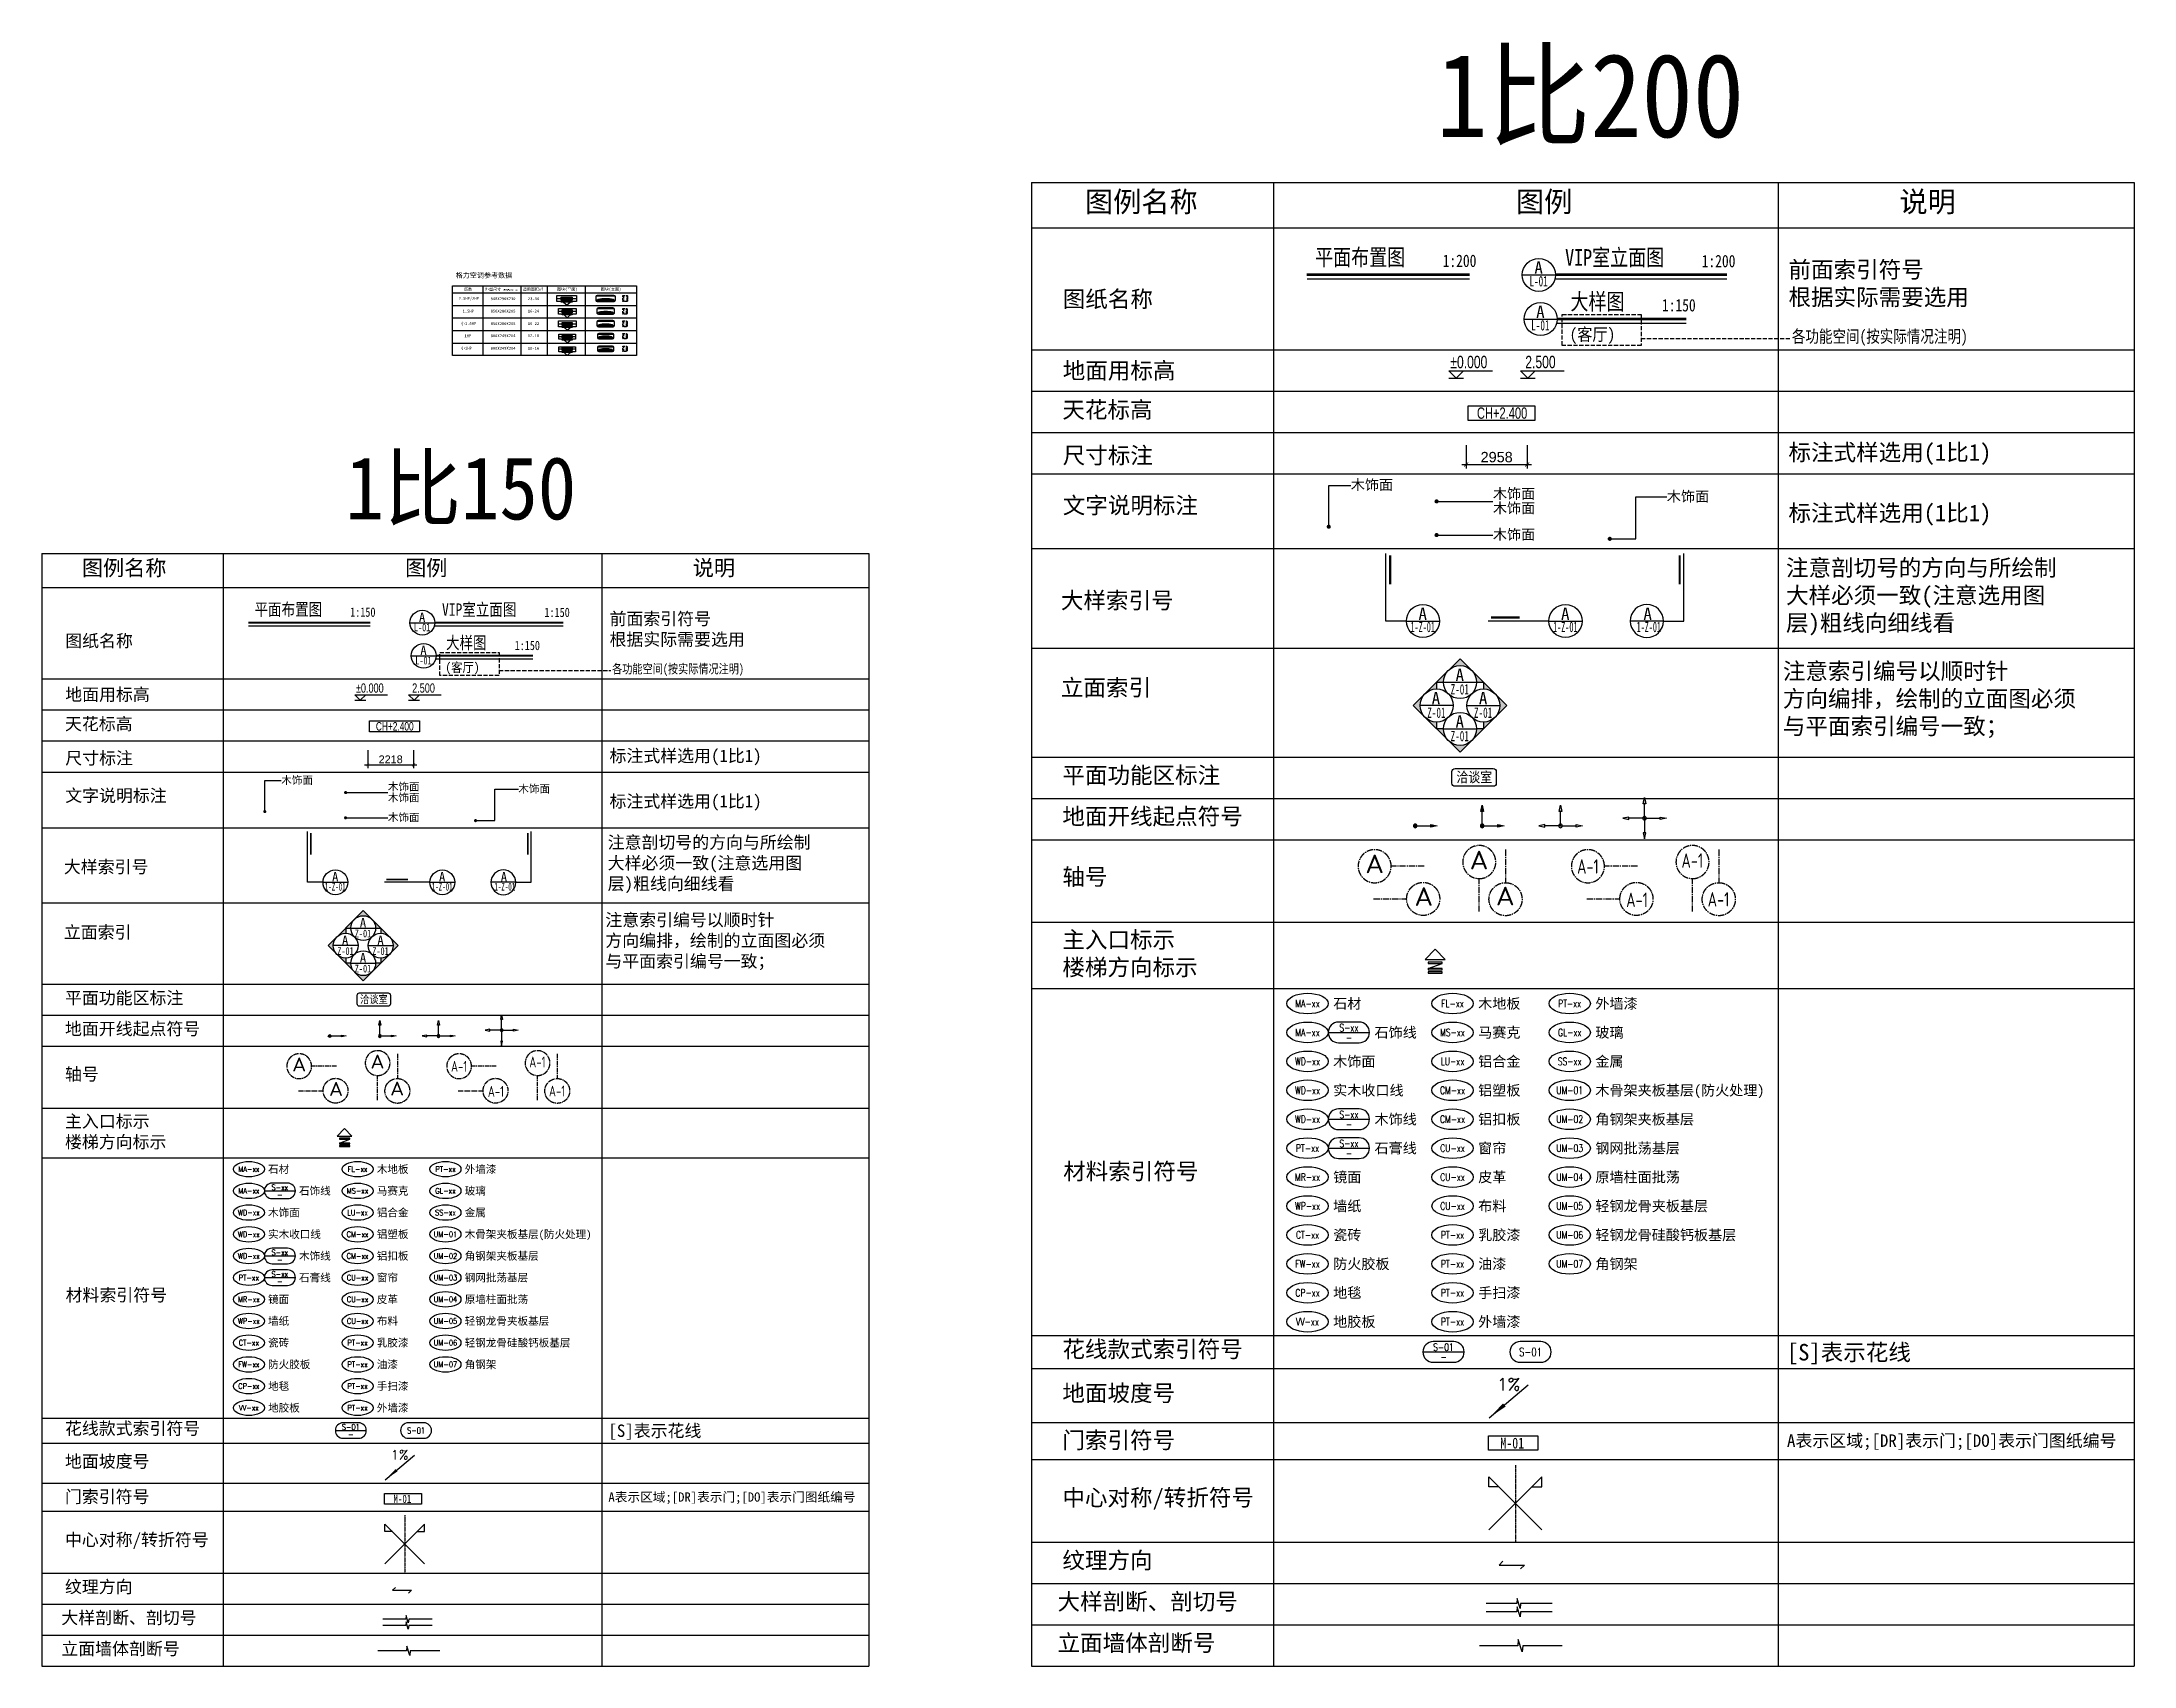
# Model space of a CAD drawing. Header units: millimetres. Extents: x -235126 to 312941, y -228449 to 114042.
# Drawn here: x -1365 to 99910, y 35428 to 114042 of the extents above; entities that cross this region are included whole.
import ezdxf
from ezdxf.enums import TextEntityAlignment as Align
from ezdxf.lldxf.tags import DXFTag

# ---------------------------------------------------------------- set-up
doc = ezdxf.new("R2010")
doc.units = ezdxf.units.MM
doc.header["$LTSCALE"] = 800
for name, pattern in [('CENTER2', [1.125, 0.75, -0.125, 0.125, -0.125]), ('DASH', [0.35, 0.25, -0.1]), ('HIDDEN', [0.375, 0.25, -0.125]), ('PHANTOM2', [1.25, 0.625, -0.125, 0.125, -0.125, 0.125, -0.125])]:
    doc.linetypes.add(name, pattern=pattern)
doc.layers.get('DEFPOINTS').update_dxf_attribs({"color": 250})
for name, color, linetype in [('AXIS', 3, 'Continuous'), ('E立-ELEV6_LSCAPE', 8, 'Continuous'), ('FC-TEXT-地坪标注', 7, 'Continuous'), ('FC-地坪铺贴', 8, 'Continuous'), ('RC-天花标高', 7, 'Continuous'), ('电位开关', 7, 'Continuous')]:
    doc.layers.add(name, color=color, linetype=linetype)
doc.styles.add('DRAWING_NAME', font='simhei.ttf', dxfattribs={"width": 0.8})
doc.styles.add('HAN', font='romans', dxfattribs={"bigfont": 'hzdx.shx'})
doc.styles.add('HZDX', font='isocp3.shx', dxfattribs={"width": 0.8, "bigfont": 'hzdx.shx'})
doc.styles.add('ISO', font='ISOCP.shx', dxfattribs={"width": 0.75})
doc.styles.add('LINEDRAW', font='txt.shx', dxfattribs={"width": 0.7, "bigfont": '1.shx'})
doc.styles.get("Standard").update_dxf_attribs({"font": 'arial.ttf'})
doc.styles.add('STYLE5', font='dutchi.ttf')
doc.styles.add('TXT', font='txt.shx')
doc.styles.add('宋-ZY', font='')
doc.styles.add('宋体', font='')
doc.styles.add('繁线体', font='simhei.ttf')
doc.styles.add('黑体', font='simhei.ttf', dxfattribs={"width": 0.8})
doc.styles.get('宋-ZY').set_extended_font_data('SimSun')
doc.styles.get('宋体').set_extended_font_data('SimSun')
tags = doc.linetypes.add('HIDDEN2', pattern=[0.1875, 0.125, -0.0625]).pattern_tags.tags
tags[6:7] = [DXFTag(74, 4), DXFTag(75, 0), DXFTag(340, '0'), DXFTag(46, 1.0), DXFTag(50, 0.0), DXFTag(44, 0.0), DXFTag(45, 0.0)]
tags[4:5] = [DXFTag(74, 4), DXFTag(75, 0), DXFTag(340, '0'), DXFTag(46, 1.0), DXFTag(50, 0.0), DXFTag(44, 0.0), DXFTag(45, 0.0)]
doc.dimstyles.new('1比150', dxfattribs={"dimscale": 150, "dimtxt": 2.5, "dimasz": 1, "dimexe": 1, "dimexo": 1.5, "dimgap": 0.5, "dimtad": 1, "dimdec": 0, "dimzin": 0, "dimdsep": 46, "dimtxsty": 'Standard', "dimblk": 'ARCHTICK', "dimcen": 0.09, "dimdle": 1, "dimclrd": 8, "dimclre": 8, "dimclrt": 2, "dimadec": 0, "dimazin": 0, "dimtfac": 1, "dimtdec": 0, "dimtix": 1, "dimtmove": 2, "dimatfit": 3, "dimldrblk": 'DOT', "dimfxl": 1, "dimtolj": 1, "dimtzin": 0, "dimlwd": -1, "dimlwe": -1, "dimarcsym": 0})
doc.dimstyles.new('1比200', dxfattribs={"dimscale": 200, "dimtxt": 2.5, "dimasz": 1, "dimexe": 1, "dimexo": 1.5, "dimgap": 0.5, "dimtad": 1, "dimdec": 0, "dimzin": 0, "dimdsep": 46, "dimtxsty": 'Standard', "dimblk": 'ARCHTICK', "dimcen": 0.09, "dimdle": 1, "dimclrd": 8, "dimclre": 8, "dimclrt": 2, "dimadec": 0, "dimazin": 0, "dimtfac": 1, "dimtdec": 0, "dimtix": 1, "dimtmove": 2, "dimatfit": 3, "dimldrblk": 'DOT', "dimfxl": 1, "dimtolj": 1, "dimtzin": 0, "dimlwd": -1, "dimlwe": -1, "dimarcsym": 0})
pattern_1 = [(42.10599, (312589.42, 28446.74), (-75.319936, 66.81705), []), (42.10599, (312589.2, 28494.23), (-75.319936, 66.81705), [])]
pattern_2 = [(42.10599, (312589.42, 27830.62), (-75.319936, 66.81705), []), (42.10599, (312589.2, 27878.11), (-75.319936, 66.81705), [])]
pattern_3 = [(42.10599, (312589.42, 27248.05), (-75.319936, 66.81705), []), (42.10599, (312589.2, 27295.54), (-75.319936, 66.81705), [])]

msp = doc.modelspace()

# ---------------------------------------------------------------- texts
at = {"color": 7, "style": 'DRAWING_NAME', "width": 0.9}
for height, p in [(600, (72584.7, 99581.7)), (450, (18168.4, 83543.4))]:
    msp.add_text('(客厅)', height=height, dxfattribs=at).set_placement(p)
at = {"style": '宋-ZY', "width": 0.85}
for height, p in [(500, (67968.6, 78455.1)), (375, (14706.3, 67698.4))]:
    msp.add_text('洽谈室', height=height, dxfattribs=at).set_placement(p, align=Align.MIDDLE_CENTER)
at = {"attachment_point": 4}
for s, insert, char_height, style in [('图例名称', (49125.2, 106245.3), 1000, '繁线体'), ('图例', (69987.2, 106245.3), 1000, '繁线体'), ('说明', (88549.4, 106245.3), 1000, '繁线体'), ('前面索引符号\\P根据实际需要选用', (83177.5, 102307.8), 800, '繁线体'), ('{\\fSimHei|b0|i0|c134|p2;格力空调参考数据}', (18667.9, 102729.4), 244.186, '宋体'), ('2.5HP/2HP', (18808.1, 101609.7), 139.84, '宋-ZY'), ('匹数', (19076.4, 102054.9), 139.84, '宋-ZY'), ('外型尺寸{\\H0.5721x;（宽X高X深）mm}', (20086.3, 102054.9), 139.841, '宋-ZY'), ('948X290X230', (20357.6, 101609.7), 139.841, '宋-ZY'), ('适用面积㎡', (21910.2, 102054.9), 139.84, '宋-ZY'), ('23-34', (22156.7, 101609.7), 139.84, '宋-ZY'), ('图块(平面)', (23568.8, 102054.9), 139.84, '宋-ZY'), ('图块(立面)', (25681.3, 102054.9), 139.84, '宋-ZY'), ('图纸名称', (48049.3, 101549.7), 800, '繁线体'), ('小1.5HP', (18916, 100401.1), 139.84, '宋-ZY'), ('1.5HP', (19000.4, 101009.3), 139.84, '宋-ZY'), ('850X280X205', (20357.6, 101009.3), 139.841, '宋-ZY'), ('850X280X205', (20357.6, 100401.1), 139.841, '宋-ZY'), ('16-24', (22156.7, 101009.3), 139.84, '宋-ZY'), ('15-22', (22156.7, 100401.1), 139.84, '宋-ZY'), ('小1HP', (18920.8, 99210.2), 139.84, '宋-ZY'), ('1HP', (19092, 99818.5), 139.84, '宋-ZY'), ('800X249X204', (20357.6, 99818.5), 139.841, '宋-ZY'), ('800X249X204', (20357.6, 99210.2), 139.841, '宋-ZY'), ('12-18', (22156.7, 99818.5), 139.84, '宋-ZY'), ('10-16', (22156.7, 99210.2), 139.84, '宋-ZY'), ('地面用标高', (48049.3, 98086.6), 800, '繁线体'), ('天花标高', (48031.7, 96193), 800, '繁线体'), ('尺寸标注', (48049.3, 93982.8), 800, '繁线体'), ('标注式样选用(1比1)', (83177.5, 94070.6), 800, '繁线体'), ('木饰面', (61992.1, 92575.5), 500, '宋-ZY'), ('木饰面', (77291.9, 92015), 500, '宋-ZY'), ('文字说明标注', (48049.3, 91563), 800, '繁线体'), ('标注式样选用(1比1)', (83177.5, 91136.2), 800, '繁线体'), ('{\\H1x;木饰面}', (68872.3, 90171.7), 500, '宋-ZY'), ('图例名称', (573.8, 88541), 750, '繁线体'), ('图例', (16220.2, 88541), 750, '繁线体'), ('说明', (30141.9, 88541), 750, '繁线体'), ('注意剖切号的方向与所绘制\\P大样必须一致(注意选用图\\P层)粗线向细线看', (83058.4, 87150.3), 800, '繁线体'), ('大样索引号', (47960.8, 86967.9), 800, '繁线体'), ('前面索引符号\\P根据实际需要选用', (26113, 85587.9), 600, '繁线体'), ('图纸名称', (-233.2, 85019.4), 600, '繁线体'), ('注意索引编号以顺时针\\P方向编排，绘制的立面图必须\\P与平面索引编号一致；', (82905.7, 82167.2), 800, '繁线体'), ('立面索引', (47960.8, 82748.1), 800, '繁线体'), ('地面用标高', (-233.2, 82422), 600, '繁线体'), ('天花标高', (-246.4, 81001.8), 600, '繁线体'), ('尺寸标注', (-233.2, 79344.2), 600, '繁线体'), ('标注式样选用(1比1)', (26113, 79410), 600, '繁线体'), ('平面功能区标注', (48031.7, 78507.9), 800, '繁线体'), ('木饰面', (10223.9, 78288.7), 375, '宋-ZY'), ('木饰面', (21698.7, 77868.4), 375, '宋-ZY'), ('文字说明标注', (-233.2, 77529.3), 600, '繁线体'), ('标注式样选用(1比1)', (26113, 77209.2), 600, '繁线体'), ('地面开线起点符号', (48031.7, 76511.7), 800, '繁线体'), ('{\\H1x;木饰面}', (15384.1, 76485.8), 375, '宋-ZY'), ('注意剖切号的方向与所绘制\\P大样必须一致(注意选用图\\P层)粗线向细线看', (26023.6, 74219.8), 600, '繁线体'), ('大样索引号', (-299.5, 74083), 600, '繁线体'), ('轴号', (48031.7, 73589), 800, '繁线体'), ('注意索引编号以顺时针\\P方向编排，绘制的立面图必须\\P与平面索引编号一致；', (25909.1, 70482.5), 600, '繁线体'), ('立面索引', (-299.5, 70918.2), 600, '繁线体'), ('主入口标示\\P楼梯方向标示', (48031.7, 69877.8), 800, '繁线体'), ('平面功能区标注', (-246.4, 67738), 600, '繁线体'), ('地面开线起点符号', (-246.4, 66240.9), 600, '繁线体'), ('轴号', (-246.4, 64048.8), 600, '繁线体'), ('主入口标示\\P楼梯方向标示', (-246.4, 61265.4), 600, '繁线体'), ('材料索引符号', (48072, 59335.4), 800, '繁线体'), ('材料索引符号', (-216.1, 53358.6), 600, '繁线体'), ('花线款式索引符号', (48031.7, 50725.2), 800, '繁线体'), ('[S]表示花线', (83105.7, 50528.7), 800, '繁线体'), ('地面坡度号', (48031.7, 48600), 800, '繁线体'), ('花线款式索引符号', (-246.4, 46901), 600, '繁线体'), ('[S]表示花线', (26059.1, 46753.6), 600, '繁线体'), ('门索引符号', (48031.7, 46322), 800, '繁线体'), ('A表示区域;[DR]表示门;[DO]表示门图纸编号', (83105.7, 46264.9), 600, '繁线体'), ('地面坡度号', (-246.4, 45307.1), 600, '繁线体'), ('门索引符号', (-246.4, 43598.6), 600, '繁线体'), ('A表示区域;[DR]表示门;[DO]表示门图纸编号', (26059.1, 43555.8), 450, '繁线体'), ('中心对称/转折符号', (48031.7, 43492.2), 800, '繁线体'), ('中心对称/转折符号', (-246.4, 41476.3), 600, '繁线体'), ('纹理方向', (48031.7, 40507.9), 800, '繁线体'), ('纹理方向', (-246.4, 39238), 600, '繁线体'), ('大样剖断、剖切号', (47799, 38507.9), 800, '繁线体'), ('大样剖断、剖切号', (-420.9, 37738), 600, '繁线体'), ('立面墙体剖断号', (-420.9, 36238), 600, '繁线体'), ('立面墙体剖断号', (47799, 36507.9), 800, '繁线体')]:
    msp.add_mtext(s, dxfattribs=dict(at, insert=insert, char_height=char_height, style=style))
at = {"color": 7, "attachment_point": 4, "style": 'DRAWING_NAME'}
for insert, char_height in [((83343.3, 99707.3), 600), ((26237.3, 83637.6), 450)]:
    msp.add_mtext('各功能空间(按实际情况注明)', dxfattribs=dict(at, insert=insert, char_height=char_height))
at = {"attachment_point": 4, "line_spacing_factor": 0.84, "style": '宋-ZY'}
for insert, char_height in [((68872.3, 91801.1), 500), ((15384.1, 77707.9), 375)]:
    msp.add_mtext('木饰面\\P木饰面', dxfattribs=dict(at, insert=insert, char_height=char_height))
at = {"layer": 'DEFPOINTS', "color": 40, "style": 'DRAWING_NAME', "width": 0.9}
for s, height, p in [('1比200', 4050, (66136, 109429)), ('1比150', 3037.5, (13331.8, 90928.8))]:
    msp.add_text(s, height=height, dxfattribs=at).set_placement(p)

# ---------------------------------------------------------------- blocks, each defined once
blk = doc.blocks.new('MH3.5')
at = {"color": 2}
blk.add_lwpolyline([(12, -1.75), (0, -1.75), (0, 1.75), (12, 1.75)], close=True, dxfattribs=at)
at = {"color": 4, "ltscale": 2, "style": 'HZDX', "width": 0.8}
blk.add_attdef('CH+2.400', text='', height=2.64, dxfattribs=at).set_placement((5.78, 0.01), align=Align.MIDDLE_CENTER)
blk = doc.blocks.new('CH+-')
at = {"color": 2}
blk.add_lwpolyline([(16.13, -1.75), (0, -1.75), (0, 1.75), (16.13, 1.75)], close=True, dxfattribs=at)
at = {"color": 4, "ltscale": 2, "width": 0.7}
blk.add_attdef('CH+2.400', text='', height=3.5, dxfattribs=at).set_placement((8.17, 0.01), align=Align.MIDDLE_CENTER)
blk = doc.blocks.new('_ArchTick')
at = {"color": 0, "linetype": 'ByBlock', "const_width": 0.15}
blk.add_lwpolyline([(-0.5, -0.5), (0.5, 0.5)], dxfattribs=at)
blk = doc.blocks.new('_Dot')
at = {"color": 0, "linetype": 'ByBlock', "lineweight": -2}
blk.add_line((-0.5, 0), (-1, 0), dxfattribs=at)
at = {"color": 0, "linetype": 'ByBlock', "const_width": 0.5}
blk.add_lwpolyline([(-0.25, 0, 1), (0.25, 0, 1)], format="xyb", close=True, dxfattribs=at)
blk = doc.blocks.new('*D46')
at = {"color": 8, "transparency": 16777216}
for p, q in [((14260, 79047), (16779, 79047)), ((14410, 79754), (14410, 78897)), ((16629, 79754), (16629, 78897))]:
    blk.add_line(p, q, dxfattribs=at)
at = {"layer": 'DEFPOINTS', "color": 0, "transparency": 16777216}
for p in [(14410, 79979), (16629, 79979), (16629, 79047)]:
    blk.add_point(p, dxfattribs=at)
at = {"color": 8, "transparency": 16777216, "xscale": 150, "yscale": 150, "zscale": 150, "rotation": 180}
blk.add_blockref('_ArchTick', (14410, 79047), dxfattribs=at)
at = {"color": 8, "transparency": 16777216, "xscale": 150, "yscale": 150, "zscale": 150}
blk.add_blockref('_ArchTick', (16629, 79047), dxfattribs=at)
at = {"color": 2, "transparency": 16777216, "insert": (15519, 79314), "char_height": 375, "attachment_point": 5}
blk.add_mtext('\\A1;2218', dxfattribs=at)
blk = doc.blocks.new('MARK-IN')
for p, q in [((-120, -123), (0, 0)), ((0, 0), (120, -123)), ((-120, -123), (120, -123)), ((-83, -235), (83, -171))]:
    blk.add_line(p, q)
for points in [[(83, -171), (83, -156), (-83, -156), (-83, -171)], [(83, -250), (83, -235), (-83, -235), (-83, -250)], [(83, -289), (83, -273), (-83, -273), (-83, -289)]]:
    blk.add_lwpolyline(points, close=True)
blk = doc.blocks.new('A$C4FBA2034')
at = {"color": 4, "style": '黑体', "width": 0.8}
blk.add_attdef('平面布置图', text='', height=4, dxfattribs=at).set_placement((23.6, 1.17), align=Align.RIGHT)
blk.add_attdef('1:1', (32.66, 0.79), '', height=3, dxfattribs=at)
blk = doc.blocks.new('CCPP')
h = blk.add_hatch(color=2)
h.paths.add_polyline_path([(-0.31, -3.5), (0.31, -3.5), (0, -5)])
edge = h.paths.add_edge_path()
edge.add_ellipse((0, 0), major_axis=(0.31, 0.31), ratio=1, start_angle=45, end_angle=225, ccw=False)
edge.add_ellipse((0, 0), major_axis=(0.31, 0.31), ratio=1, start_angle=225, end_angle=405, ccw=False)
h.paths.add_polyline_path([(-5.29, 0), (-3.79, 0.31), (-3.79, -0.31)])
at = {"color": 2}
for p, q in [((-5.29, 0), (-3.79, 0.31)), ((-3.79, -0.31), (-5.29, 0)), ((-3.79, 0.31), (-3.79, -0.31)), ((0, 0), (-3.79, 0)), ((0, 0), (0, -3.5)), ((-0.31, -3.5), (0.31, -3.5)), ((0, -5), (-0.31, -3.5)), ((0.31, -3.5), (0, -5))]:
    blk.add_line(p, q, dxfattribs=at)
at = {"color": 2, "extrusion": (0, 0, -1)}
blk.add_ellipse((0, 0), major_axis=(-0.31, 0.31), ratio=1, start_param=4.712389, end_param=10.995574, dxfattribs=at)
blk = doc.blocks.new('KKXXFF1')
h = blk.add_hatch(color=2)
h.paths.add_polyline_path([(5.29, 0), (3.79, 0.31), (3.79, -0.31)])
edge = h.paths.add_edge_path()
edge.add_ellipse((0, 0), major_axis=(0.31, -0.31), ratio=1, start_angle=45, end_angle=90)
edge.add_ellipse((0, 0), major_axis=(0.31, -0.31), ratio=1, start_angle=-270, end_angle=45)
at = {"color": 2}
for p, q in [((0, 0), (3.79, 0)), ((3.79, 0.31), (5.29, 0)), ((3.79, -0.31), (3.79, 0.31)), ((5.29, 0), (3.79, -0.31))]:
    blk.add_line(p, q, dxfattribs=at)
at = {"color": 2, "extrusion": (0, 0, -1)}
blk.add_ellipse((0, 0), major_axis=(0.31, -0.31), ratio=1, start_param=4.712389, end_param=10.995574, dxfattribs=at)
blk = doc.blocks.new('KKXXFF3')
h = blk.add_hatch(color=2)
edge = h.paths.add_edge_path()
edge.add_ellipse((0, 0), major_axis=(0.31, -0.31), ratio=1, start_angle=0, end_angle=360, ccw=False)
h.paths.add_polyline_path([(0.31, 3.5), (-0.31, 3.5), (0, 5)])
h.paths.add_polyline_path([(5.29, 0), (3.79, -0.31), (3.79, 0.31)])
h.paths.add_polyline_path([(-5.29, 0), (-3.79, -0.31), (-3.79, 0.31)])
at = {"color": 2}
for p, q in [((-3.79, 0.31), (-5.29, 0)), ((-3.79, -0.31), (-3.79, 0.31)), ((0, 0), (-3.79, 0)), ((-0.31, 3.5), (0, 5)), ((0.31, 3.5), (-0.31, 3.5)), ((0, 5), (0.31, 3.5)), ((0, 0), (0, 3.5)), ((0, 0), (3.79, 0)), ((3.79, 0.31), (5.29, 0)), ((3.79, -0.31), (3.79, 0.31)), ((-5.29, 0), (-3.79, -0.31)), ((5.29, 0), (3.79, -0.31))]:
    blk.add_line(p, q, dxfattribs=at)
at = {"color": 2, "extrusion": (0, 0, -1)}
blk.add_ellipse((0, 0), major_axis=(0.31, -0.31), ratio=1, start_param=4.712389, end_param=10.995574, dxfattribs=at)
blk = doc.blocks.new('KKXXFF4')
h = blk.add_hatch(color=2)
edge = h.paths.add_edge_path()
edge.add_ellipse((0, 0), major_axis=(0.31, -0.31), ratio=1, start_angle=0, end_angle=360, ccw=False)
h.paths.add_polyline_path([(5.29, 0), (3.79, -0.31), (3.79, 0.31)])
h.paths.add_polyline_path([(0, 5), (0.31, 3.5), (-0.31, 3.5)])
h.paths.add_polyline_path([(0.31, -3.5), (-0.31, -3.5), (0, -5)])
h.paths.add_polyline_path([(-5.29, 0), (-3.79, -0.31), (-3.79, 0.31)])
at = {"color": 2}
for p, q in [((-3.79, 0.31), (-5.29, 0)), ((-3.79, -0.31), (-3.79, 0.31)), ((0, 0), (-3.79, 0)), ((-0.31, 3.5), (0, 5)), ((0.31, 3.5), (-0.31, 3.5)), ((0, 5), (0.31, 3.5)), ((0, 0), (0, 3.5)), ((0, 0), (3.79, 0)), ((3.79, 0.31), (5.29, 0)), ((3.79, -0.31), (3.79, 0.31)), ((-5.29, 0), (-3.79, -0.31)), ((-0.31, -3.5), (0, -5)), ((0.31, -3.5), (-0.31, -3.5)), ((0, 0), (0, -3.5)), ((0, -5), (0.31, -3.5)), ((5.29, 0), (3.79, -0.31))]:
    blk.add_line(p, q, dxfattribs=at)
at = {"color": 2, "extrusion": (0, 0, -1)}
blk.add_ellipse((0, 0), major_axis=(0.31, -0.31), ratio=1, start_param=4.712389, end_param=10.995574, dxfattribs=at)
blk = doc.blocks.new('A$C64543D7B')
at = {"color": 2}
blk.add_line((0.06, 4), (8.06, 4), dxfattribs=at)
blk.add_circle((4.06, 4), 4, dxfattribs=at)
at = {"color": 6, "style": '黑体'}
blk.add_attdef('方向', text='', height=2.74, dxfattribs=at).set_placement((4, 5.77), align=Align.MIDDLE_CENTER)
at = {"color": 6, "style": 'HZDX', "width": 0.5}
blk.add_attdef('图号', text='', height=2.47, dxfattribs=at).set_placement((4, 2.26), align=Align.MIDDLE_CENTER)
blk = doc.blocks.new('SS111')
h = blk.add_hatch(color=2)
h.paths.add_polyline_path([(-2.83, 6.83), (-5.66, 4), (-4, 4, -0.198912)])
h.paths.add_polyline_path([(0, 9.66), (-2.83, 6.83, -0.414214), (2.83, 6.83)])
h.paths.add_polyline_path([(2.83, 6.83, -0.198912), (4, 4), (5.66, 4)])
at = {"color": 2}
blk.add_line((-4, 4), (4, 4), dxfattribs=at)
blk.add_lwpolyline([(4, 4), (5.66, 4), (0, 9.66), (-5.66, 4), (-4, 4)], dxfattribs=at)
blk.add_circle((0, 4), 4, dxfattribs=at)
at = {"color": 7, "style": '黑体'}
blk.add_attdef('方向', text='', height=3, dxfattribs=at).set_placement((-0.06, 5.77), align=Align.MIDDLE_CENTER)
at = {"color": 2, "style": 'HZDX', "width": 0.6}
blk.add_attdef('图号', text='', height=3, dxfattribs=at).set_placement((-0.06, 2.26), align=Align.MIDDLE_CENTER)
blk = doc.blocks.new('SS222')
h = blk.add_hatch(color=2)
h.paths.add_polyline_path([(6.83, 2.83), (4, 5.66), (4, 4, -0.198912)])
h.paths.add_polyline_path([(9.66, 0), (6.83, 2.83, -0.414214), (6.83, -2.83)])
h.paths.add_polyline_path([(6.83, -2.83, -0.198912), (4, -4), (4, -5.66)])
at = {"color": 2}
blk.add_line((0, 0), (8, 0), dxfattribs=at)
blk.add_lwpolyline([(4, -4), (4, -5.66), (9.66, 0), (4, 5.66), (4, 4)], dxfattribs=at)
blk.add_circle((4, 0), 4, dxfattribs=at)
at = {"color": 7, "style": '黑体'}
blk.add_attdef('方向', text='', height=3, dxfattribs=at).set_placement((3.94, 1.77), align=Align.MIDDLE_CENTER)
at = {"color": 2, "style": 'HZDX', "width": 0.6}
blk.add_attdef('图号', text='', height=3, dxfattribs=at).set_placement((3.94, -1.74), align=Align.MIDDLE_CENTER)
blk = doc.blocks.new('SS333')
h = blk.add_hatch(color=2)
h.paths.add_polyline_path([(2.89, -4.6), (5.72, -1.77), (4.06, -1.77, -0.198912)])
h.paths.add_polyline_path([(0.06, -7.42), (2.89, -4.6, -0.414214), (-2.77, -4.6)])
h.paths.add_polyline_path([(-2.77, -4.6, -0.198912), (-3.94, -1.77), (-5.6, -1.77)])
at = {"color": 2}
blk.add_line((-3.94, -1.77), (4.06, -1.77), dxfattribs=at)
blk.add_lwpolyline([(-3.94, -1.77), (-5.59, -1.77), (0.06, -7.42), (5.72, -1.77), (4.06, -1.77)], dxfattribs=at)
blk.add_circle((0.06, -1.77), 4, dxfattribs=at)
at = {"color": 7, "style": '黑体'}
blk.add_attdef('方向', text='', height=3, dxfattribs=at).set_placement((0, 0), align=Align.MIDDLE_CENTER)
at = {"color": 2, "style": 'HZDX', "width": 0.6}
blk.add_attdef('图号', text='', height=3, dxfattribs=at).set_placement((0, -3.51), align=Align.MIDDLE_CENTER)
blk = doc.blocks.new('SS444')
h = blk.add_hatch(color=2)
h.paths.add_polyline_path([(-6.83, 2.83), (-4, 5.66), (-4, 4, 0.198912)])
h.paths.add_polyline_path([(-9.66, 0), (-6.83, 2.83, 0.414214), (-6.83, -2.83)])
h.paths.add_polyline_path([(-6.83, -2.83, 0.198912), (-4, -4), (-4, -5.66)])
at = {"color": 2}
blk.add_line((0, 0), (-8, 0), dxfattribs=at)
blk.add_lwpolyline([(-4, -4), (-4, -5.66), (-9.66, 0), (-4, 5.66), (-4, 4)], dxfattribs=at)
blk.add_circle((-4, 0), 4, dxfattribs=at)
at = {"color": 7, "style": '黑体'}
blk.add_attdef('方向', text='', height=3, rotation=0, dxfattribs=at).set_placement((-3.16, 1.77), align=Align.MIDDLE_CENTER)
at = {"color": 2, "style": 'HZDX', "width": 0.6}
blk.add_attdef('图号', text='', height=3, rotation=0, dxfattribs=at).set_placement((-3.46, -1.74), align=Align.MIDDLE_CENTER)
blk = doc.blocks.new('A$C60323B29')
at = {"color": 2}
blk.add_line((0, 0), (3.52, 0), dxfattribs=at)
blk.add_lwpolyline([(3.52, 1.76), (1.76, 0), (0, 1.76), (10.56, 1.76)], dxfattribs=at)
at = {"color": 7, "ltscale": 2, "style": 'HZDX', "width": 0.8}
blk.add_attdef('%%P0.000', text='', height=2.64, dxfattribs=at).set_placement((4.84, 3.42), align=Align.MIDDLE_CENTER)
blk = doc.blocks.new('A$C48007FC5')
at = {"color": 2}
blk.add_line((0, 0), (9.47, 7.93), dxfattribs=at)
blk.add_solid([(0, 0), (3.37, 3.45), (3.99, 2.71)], dxfattribs=at)
at = {"color": 7, "style": 'HAN'}
blk.add_text('1%', height=3, rotation=359.7652, dxfattribs=at).set_placement((1.87, 6.61))
blk = doc.blocks.new('MARK-S-2')
at = {"color": 0}
blk.add_lwpolyline([(7.5, 2.5), (2.5, 2.5, 1), (2.5, -2.5), (7.5, -2.5, 1)], format="xyb", close=True, dxfattribs=at)
at = {"color": 7, "style": 'LINEDRAW', "width": 0.75}
blk.add_attdef('S-01', text='', height=2, dxfattribs=at).set_placement((5, 0), align=Align.MIDDLE_CENTER)
blk = doc.blocks.new('MARK-S-1')
blk.add_line((0, 0), (10, 0))
at = {"color": 0}
blk.add_lwpolyline([(7.5, 2.5), (2.5, 2.5, 1), (2.5, -2.5), (7.5, -2.5, 1)], format="xyb", close=True, dxfattribs=at)
at = {"color": 7, "style": 'LINEDRAW', "width": 0.75}
for tag, p in [('S-01', (5, 1.15)), ('-', (5, -1.23))]:
    blk.add_attdef(tag, text='', height=1.8, dxfattribs=at).set_placement(p, align=Align.MIDDLE_CENTER)
blk = doc.blocks.new('MARK-ME-M1')
blk.add_ellipse((5, 0), major_axis=(5, 0), ratio=0.5)
at = {"color": 7, "style": '宋-ZY'}
blk.add_attdef('MA-XX', text='', height=1.88, dxfattribs=at).set_placement((5, 0), align=Align.MIDDLE_CENTER)
blk.add_attdef('材料', text='', height=2.5, dxfattribs=at).set_placement((11.2, 0), align=Align.MIDDLE_LEFT)
blk = doc.blocks.new('MARK-ME-M2')
blk.add_line((10, 0), (20, 0))
blk.add_lwpolyline([(17.5, 2.5), (12.5, 2.5, 1), (12.5, -2.5), (17.5, -2.5, 1)], format="xyb", close=True)
blk.add_ellipse((5, 0), major_axis=(5, 0), ratio=0.5)
at = {"color": 2, "style": 'TXT', "width": 0.75}
for tag, p in [('MA-XX', (5, 0)), ('S-01', (15, 1.15)), ('-', (15, -1.23))]:
    blk.add_attdef(tag, text='', height=1.8, dxfattribs=at).set_placement(p, align=Align.MIDDLE_CENTER)
at = {"color": 7, "style": '宋-ZY'}
blk.add_attdef('材料', text='', height=2.5, dxfattribs=at).set_placement((21.2, 0), align=Align.MIDDLE_LEFT)
blk = doc.blocks.new('ZHTHA1')
at = {"color": 8, "linetype": 'CENTER2', "ltscale": 0.0025}
blk.add_line((0, 0), (-8, 0), dxfattribs=at)
blk.add_ellipse((-12, 0), major_axis=(2.83, 2.83), ratio=1, start_param=5.497787, end_param=11.780972, dxfattribs=at)
at = {"color": 7, "style": 'ISO', "width": 1.25}
blk.add_attdef('A', text='', height=4.5, dxfattribs=at).set_placement((-12, -3.03), align=Align.BOTTOM_CENTER)
blk = doc.blocks.new('2hp')
at = {"linetype": 'HIDDEN2', "ltscale": 0.8}
h = blk.add_hatch(dxfattribs=at)
h.set_pattern_fill('STEEL', color=8, scale=721.5, angle=0.26472, style=0)
h.set_pattern_definition(pattern_1)
edge = h.paths.add_edge_path()
edge.add_ellipse((174613, 33089), major_axis=(116, 1), ratio=0.2064263, start_angle=-58.7689, end_angle=58.7689)
edge.add_line((174673, 33110), (174673, 33069))
edge = h.paths.add_edge_path()
edge.add_ellipse((174613, 33089), major_axis=(-116, -1), ratio=0.2064263, start_angle=-58.63434, end_angle=58.63434)
edge.add_line((174552, 33068), (174552, 33109))
h = blk.add_hatch(dxfattribs=at)
h.set_pattern_fill('STEEL', color=8, scale=721.5, angle=0.26472, style=0)
h.set_pattern_definition(pattern_1)
edge = h.paths.add_edge_path()
edge.add_ellipse((174613, 33089), major_axis=(-116, -1), ratio=0.2064263, start_angle=58.63434, end_angle=121.2311)
edge.add_line((174673, 33069), (174673, 33110))
edge.add_ellipse((174613, 33089), major_axis=(-116, -1), ratio=0.2064263, start_angle=238.7689, end_angle=301.36566)
edge.add_line((174552, 33109), (174552, 33068))
h.paths.add_polyline_path([(174636, 33085), (174636, 33097), (174661, 33098), (174661, 33085)], flags=16)
h.paths.add_polyline_path([(174610, 33085), (174595, 33085), (174595, 33097), (174610, 33097)], flags=16)
h.paths.add_polyline_path([(174578, 33085), (174563, 33085), (174563, 33097), (174578, 33097)], flags=16)
at = {"color": 8, "linetype": 'HIDDEN2', "ltscale": 0.8}
for p, q in [((174138, 33234), (174139, 33053)), ((174211, 33059), (174139, 33059)), ((175082, 33248), (174141, 33248)), ((175017, 33289), (174206, 33289)), ((174208, 32999), (175018, 32999)), ((175012, 33062), (174213, 33062)), ((175012, 33059), (174214, 33059)), ((174242, 33014), (174984, 33014)), ((174243, 33017), (174983, 33016)), ((174552, 33109), (174552, 33068)), ((174563, 33097), (174563, 33085)), ((174578, 33097), (174563, 33097)), ((174563, 33085), (174578, 33085)), ((174578, 33085), (174578, 33097)), ((174595, 33097), (174595, 33085)), ((174610, 33097), (174595, 33097)), ((174595, 33085), (174610, 33085)), ((174610, 33085), (174610, 33097)), ((174661, 33098), (174636, 33097)), ((174636, 33097), (174636, 33085)), ((174636, 33085), (174661, 33085)), ((174661, 33085), (174661, 33098)), ((174673, 33110), (174673, 33069)), ((175015, 33059), (175087, 33059)), ((175087, 33054), (175086, 33234))]:
    blk.add_line(p, q, dxfattribs=at)
for centre, major_axis, ratio, start_param, end_param in [((174205, 33228), (68.1, 0.3), 0.8954, 1.5551585, 3.0397188), ((174207, 33060), (68.1, 0.3), 0.8954, 3.2434665, 4.7280268), ((174248, 33065), (37.4, 0.2), 0.8954, 1.9533039, 3.3075055), ((174248, 33065), (34.4, 0.2), 0.8954, 1.9645765, 3.302258), ((174323, 33089), (117, 1), 0.8954, 3.4270121, 3.9406711), ((174323, 33089), (114, 1), 0.8954, 3.4286466, 3.9297947), ((174612, 29345), (1, 3780), 0.8027881, -0.1252796, 0.1252796), ((174612, 29345), (1, 3778), 0.8022812, -0.1251736, 0.1251621), ((174978, 33076), (13.3, 0.1), 0.4389211, 3.1415927, 9.424778), ((174910, 33085), (106, 0), 0.8954, -0.8134088, -0.2759676), ((174910, 33085), (109, 1), 0.8954, -0.8246113, -0.2731526), ((174973, 33062), (39, 0.2), 0.8954, -0.0730455, 1.089585), ((174973, 33062), (42, 0.2), 0.8954, -0.0805396, 1.1029155), ((175018, 33228), (68.1, 0.3), 0.8954, 0.1018738, 1.5864341), ((175019, 33060), (68.1, 0.3), 0.8954, 4.6967512, 6.1813115)]:
    blk.add_ellipse(centre, major_axis=major_axis, ratio=ratio, start_param=start_param, end_param=end_param, dxfattribs=at)
blk.add_ellipse((174613, 33089), major_axis=(-116, -1), ratio=0.2064263, dxfattribs=at)
at = {"color": 8, "linetype": 'HIDDEN2', "ltscale": 0.8, "style": 'STYLE5', "width": 1.116819}
blk.add_text('变 频 金 超 人', height=13.7, rotation=0.26472, dxfattribs=at).set_placement((174243, 33073))
blk = doc.blocks.new('1.5hp')
at = {"linetype": 'HIDDEN2', "ltscale": 0.8}
h = blk.add_hatch(dxfattribs=at)
h.set_pattern_fill('STEEL', color=8, scale=721.5, angle=0.26472, style=0)
h.set_pattern_definition(pattern_2)
edge = h.paths.add_edge_path()
edge.add_ellipse((174613, 32473), major_axis=(116, 1), ratio=0.2064263, start_angle=-58.7689, end_angle=58.7689)
edge.add_line((174673, 32494), (174673, 32453))
edge = h.paths.add_edge_path()
edge.add_ellipse((174613, 32473), major_axis=(-116, -1), ratio=0.2064263, start_angle=-58.63434, end_angle=58.63434)
edge.add_line((174552, 32452), (174552, 32493))
h = blk.add_hatch(dxfattribs=at)
h.set_pattern_fill('STEEL', color=8, scale=721.5, angle=0.26472, style=0)
h.set_pattern_definition(pattern_2)
edge = h.paths.add_edge_path()
edge.add_ellipse((174613, 32473), major_axis=(-116, -1), ratio=0.2064263, start_angle=58.63434, end_angle=121.2311)
edge.add_line((174673, 32453), (174673, 32494))
edge.add_ellipse((174613, 32473), major_axis=(-116, -1), ratio=0.2064263, start_angle=238.7689, end_angle=301.36566)
edge.add_line((174552, 32493), (174552, 32452))
h.paths.add_polyline_path([(174636, 32469), (174636, 32481), (174661, 32481), (174661, 32469)], flags=16)
h.paths.add_polyline_path([(174610, 32469), (174595, 32469), (174595, 32481), (174610, 32481)], flags=16)
h.paths.add_polyline_path([(174578, 32469), (174563, 32469), (174563, 32481), (174578, 32481)], flags=16)
at = {"color": 8, "linetype": 'HIDDEN2', "ltscale": 0.8}
for p, q in [((174193, 32628), (174194, 32437)), ((174266, 32443), (174194, 32443)), ((175033, 32642), (174196, 32641)), ((174968, 32683), (174261, 32683)), ((174963, 32446), (174269, 32446)), ((174963, 32443), (174269, 32443)), ((174552, 32493), (174552, 32452)), ((174563, 32481), (174563, 32469)), ((174578, 32481), (174563, 32481)), ((174563, 32469), (174578, 32469)), ((174578, 32469), (174578, 32481)), ((174595, 32481), (174595, 32469)), ((174610, 32481), (174595, 32481)), ((174595, 32469), (174610, 32469)), ((174610, 32469), (174610, 32481)), ((174636, 32481), (174636, 32469)), ((174661, 32481), (174636, 32481)), ((174636, 32469), (174661, 32469)), ((174661, 32469), (174661, 32481)), ((174673, 32494), (174673, 32453)), ((174966, 32443), (175038, 32443)), ((175038, 32438), (175037, 32628)), ((174263, 32383), (174969, 32383)), ((174291, 32398), (174935, 32397)), ((174292, 32400), (174934, 32400))]:
    blk.add_line(p, q, dxfattribs=at)
for centre, major_axis, ratio, start_param, end_param in [((174261, 32622), (68.1, 0.3), 0.8954, 1.5551585, 3.0397188), ((174262, 32444), (68.1, 0.3), 0.8954, 3.2434665, 4.7280268), ((174301, 32452), (-36.8, 2.8), 0.8570326, -0.9796646, 0.374537), ((174301, 32452), (-33.8, 2.4), 0.8529574, -0.9579159, 0.3797656), ((174379, 32464), (114, 12), 0.8653567, 3.2286798, 3.7423388), ((174379, 32463), (111, 12), 0.8634831, 3.2259123, 3.7270605), ((174611, 28729), (1, 3780), 0.6990529, -0.1252796, 0.1252796), ((174611, 28729), (1, 3778), 0.6983786, -0.1251708, 0.1251648), ((174929, 32460), (13.3, 0.1), 0.4389211, 3.1415927, 9.424778), ((174861, 32469), (106, 0), 0.8954, -0.8134088, -0.2759676), ((174861, 32469), (109, 1), 0.8954, -0.8246113, -0.2731526), ((174924, 32446), (39, 0.2), 0.8954, -0.0730455, 1.089585), ((174924, 32446), (42, 0.2), 0.8954, -0.0805396, 1.1029155), ((174969, 32622), (68.1, 0.3), 0.8954, 0.1018738, 1.5864341), ((174970, 32444), (68.1, 0.3), 0.8954, 4.6967512, 6.1813115)]:
    blk.add_ellipse(centre, major_axis=major_axis, ratio=ratio, start_param=start_param, end_param=end_param, dxfattribs=at)
blk.add_ellipse((174613, 32473), major_axis=(-116, -1), ratio=0.2064263, dxfattribs=at)
at = {"color": 8, "linetype": 'HIDDEN2', "ltscale": 0.8, "style": 'STYLE5', "width": 1.116819}
blk.add_text('变 频 金 超 人', height=13.7, rotation=0.26472, dxfattribs=at).set_placement((174292, 32456))
blk = doc.blocks.new('1hp')
at = {"linetype": 'HIDDEN2', "ltscale": 0.8}
h = blk.add_hatch(dxfattribs=at)
h.set_pattern_fill('STEEL', color=8, scale=721.5, angle=0.26472, style=0)
h.set_pattern_definition(pattern_3)
edge = h.paths.add_edge_path()
edge.add_ellipse((174613, 31890), major_axis=(116, 1), ratio=0.2064263, start_angle=-58.7689, end_angle=58.7689)
edge.add_line((174673, 31911), (174673, 31870))
edge = h.paths.add_edge_path()
edge.add_ellipse((174613, 31890), major_axis=(-116, -1), ratio=0.2064263, start_angle=-58.63434, end_angle=58.63434)
edge.add_line((174552, 31870), (174552, 31911))
h = blk.add_hatch(dxfattribs=at)
h.set_pattern_fill('STEEL', color=8, scale=721.5, angle=0.26472, style=0)
h.set_pattern_definition(pattern_3)
edge = h.paths.add_edge_path()
edge.add_ellipse((174613, 31890), major_axis=(-116, -1), ratio=0.2064263, start_angle=58.63434, end_angle=121.2311)
edge.add_line((174673, 31870), (174673, 31911))
edge.add_ellipse((174613, 31890), major_axis=(-116, -1), ratio=0.2064263, start_angle=238.7689, end_angle=301.36566)
edge.add_line((174552, 31911), (174552, 31870))
h.paths.add_polyline_path([(174636, 31886), (174636, 31899), (174661, 31899), (174661, 31886)], flags=16)
h.paths.add_polyline_path([(174610, 31886), (174595, 31886), (174595, 31899), (174610, 31899)], flags=16)
h.paths.add_polyline_path([(174578, 31886), (174563, 31886), (174563, 31898), (174578, 31899)], flags=16)
at = {"color": 8, "linetype": 'HIDDEN2', "ltscale": 0.8}
for p, q in [((174212, 31994), (174213, 31855)), ((174285, 31860), (174213, 31860)), ((175008, 32008), (174215, 32008)), ((174943, 32049), (174280, 32049)), ((174282, 31800), (174944, 31800)), ((174938, 31863), (174287, 31863)), ((174938, 31860), (174288, 31860)), ((174316, 31815), (174910, 31815)), ((174317, 31818), (174909, 31818)), ((174552, 31911), (174552, 31870)), ((174578, 31899), (174563, 31898)), ((174563, 31898), (174563, 31886)), ((174563, 31886), (174578, 31886)), ((174578, 31886), (174578, 31899)), ((174595, 31899), (174595, 31886)), ((174610, 31899), (174595, 31899)), ((174595, 31886), (174610, 31886)), ((174610, 31886), (174610, 31899)), ((174636, 31899), (174636, 31886)), ((174661, 31899), (174636, 31899)), ((174636, 31886), (174661, 31886)), ((174661, 31886), (174661, 31899)), ((174673, 31911), (174673, 31870)), ((174941, 31860), (175013, 31861)), ((175013, 31855), (175012, 31995))]:
    blk.add_line(p, q, dxfattribs=at)
for centre, major_axis, ratio, start_param, end_param in [((174279, 31988), (68.1, 0.3), 0.8954, 1.5551585, 3.0397188), ((174281, 31861), (68.1, 0.3), 0.8954, 3.2434665, 4.7280268), ((174322, 31866), (37.4, 0.2), 0.8954, 1.9533039, 3.3075055), ((174322, 31866), (34.4, 0.2), 0.8954, 1.9645765, 3.302258), ((174397, 31890), (117, 1), 0.8954, 3.4270121, 3.9406711), ((174397, 31890), (114, 1), 0.8954, 3.4286466, 3.9297947), ((174611, 28146), (1, 3780), 0.6461268, -0.1252796, 0.1252796), ((174611, 28146), (1, 3778), 0.645367, -0.1251701, 0.1251656), ((174904, 31877), (13.3, 0.1), 0.4389211, 3.1415927, 9.424778), ((174836, 31886), (106, 0), 0.8954, -0.8134088, -0.2759676), ((174836, 31886), (109, 1), 0.8954, -0.8246113, -0.2731526), ((174899, 31863), (39, 0.2), 0.8954, -0.0730455, 1.089585), ((174899, 31863), (42, 0.2), 0.8954, -0.0805396, 1.1029155), ((174944, 31988), (68.1, 0.3), 0.8954, 0.1018738, 1.5864341), ((174945, 31861), (68.1, 0.3), 0.8954, 4.6967512, 6.1813115)]:
    blk.add_ellipse(centre, major_axis=major_axis, ratio=ratio, start_param=start_param, end_param=end_param, dxfattribs=at)
blk.add_ellipse((174613, 31890), major_axis=(-116, -1), ratio=0.2064263, dxfattribs=at)
at = {"color": 8, "linetype": 'HIDDEN2', "ltscale": 0.8, "style": 'STYLE5', "width": 1.116819}
blk.add_text('变 频 金 超 人', height=13.7, rotation=0.26472, dxfattribs=at).set_placement((174317, 31874))
blk = doc.blocks.new('gt')
at = {"color": 8, "linetype": 'HIDDEN', "ltscale": 0.5}
for p, q in [((175445, 32435), (175445, 32653)), ((175460, 32435), (175445, 32435)), ((175455, 32663), (175610, 32663)), ((175470, 32411), (175470, 32426)), ((175495, 32383), (175495, 32663)), ((175627, 32443), (175627, 32618)), ((175650, 32625), (175650, 32613)), ((175650, 32480), (175650, 32613)), ((175650, 32613), (175652, 32613)), ((175650, 32480), (175650, 32425)), ((175652, 32480), (175650, 32480)), ((175650, 32480), (175650, 32480)), ((175653, 32612), (175653, 32481)), ((175445, 32392), (175445, 32401)), ((175445, 32401), (175460, 32401)), ((175605, 32383), (175455, 32383))]:
    blk.add_line(p, q, dxfattribs=at)
at = {"color": 8, "linetype": 'HIDDEN', "ltscale": 0.5, "extrusion": (0, 0, -1)}
for centre, major_axis, start_param, end_param in [((175455, 32653), (10, 0), 3.1415927, 4.712389), ((175460, 32426), (-10, 0), 1.5707963, 3.1415927), ((175460, 32411), (10, 0), 0, 1.5707963), ((175605, 32425), (45, 0), 0, 1.5707963), ((175610, 32625), (-40, 0), 1.5707963, 3.1415927), ((175646, 32617), (-19.3, 0), 0.0780021, 1.6731839), ((175648, 32443), (20.6, 0), 1.4820775, 3.1422741), ((175652, 32612), (1, 0), -1.5707963, 0), ((175652, 32481), (-1, 0), 3.1415927, 4.712389), ((175455, 32392), (-10, 0), 4.712389, 6.2831853)]:
    blk.add_ellipse(centre, major_axis=major_axis, ratio=0.9375, start_param=start_param, end_param=end_param, dxfattribs=at)
blk = doc.blocks.new('r')
at = {"color": 8, "linetype": 'HIDDEN', "ltscale": 0.5}
for p, q in [((175445, 33051), (175445, 33280)), ((175460, 33051), (175445, 33051)), ((175445, 33008), (175445, 33017)), ((175445, 33017), (175460, 33017)), ((175455, 33289), (175635, 33289)), ((175630, 32999), (175455, 32999)), ((175470, 33027), (175470, 33042)), ((175495, 32999), (175495, 33289)), ((175652, 33059), (175652, 33230)), ((175675, 33251), (175675, 33225)), ((175675, 33096), (175675, 33225)), ((175675, 33225), (175677, 33225)), ((175675, 33096), (175675, 33041)), ((175677, 33096), (175675, 33096)), ((175675, 33096), (175675, 33096)), ((175678, 33224), (175678, 33097))]:
    blk.add_line(p, q, dxfattribs=at)
at = {"color": 8, "linetype": 'HIDDEN', "ltscale": 0.5, "extrusion": (0, 0, -1)}
for centre, major_axis, ratio, start_param, end_param in [((175455, 33280), (10, 0), 0.9375, 3.1415927, 4.712389), ((175455, 33008), (-10, 0), 0.9375, 4.712389, 6.2831853), ((175460, 33042), (-10, 0), 0.9375, 1.5707963, 3.1415927), ((175460, 33027), (10, 0), 0.9375, 0, 1.5707963), ((175630, 33041), (45, 0), 0.9375, 0, 1.5707963), ((175635, 33251), (-40, 0), 0.9375, 1.5707963, 3.1415927), ((175674, 33239), (16.7, 20.2), 0.7044075, 3.7900694, 5.3852513), ((175673, 33059), (20.6, 0), 0.9375, 1.4820775, 3.1422741), ((175677, 33224), (1, 0), 0.9375, -1.5707963, 0), ((175677, 33097), (-1, 0), 0.9375, 3.1415927, 4.712389)]:
    blk.add_ellipse(centre, major_axis=major_axis, ratio=ratio, start_param=start_param, end_param=end_param, dxfattribs=at)
blk = doc.blocks.new('trr')
at = {"color": 8, "linetype": 'HIDDEN', "ltscale": 0.5}
for p, q in [((175445, 31244), (175445, 31432)), ((175455, 31441), (175609, 31441)), ((175495, 31192), (175495, 31441)), ((175649, 31403), (175649, 31377)), ((175460, 31244), (175445, 31244)), ((175445, 31201), (175445, 31210)), ((175445, 31210), (175460, 31210)), ((175604, 31192), (175455, 31192)), ((175470, 31220), (175470, 31235)), ((175626, 31252), (175626, 31382)), ((175649, 31290), (175649, 31377)), ((175649, 31377), (175651, 31377)), ((175649, 31290), (175649, 31234)), ((175651, 31290), (175649, 31290)), ((175649, 31290), (175649, 31290)), ((175652, 31376), (175652, 31290))]:
    blk.add_line(p, q, dxfattribs=at)
at = {"color": 8, "linetype": 'HIDDEN', "ltscale": 0.5, "extrusion": (0, 0, -1)}
for centre, major_axis, ratio, start_param, end_param in [((175455, 31432), (10, 0), 0.9375, 3.1415927, 4.712389), ((175609, 31403), (-40, 0), 0.9375, 1.5707963, 3.1415927), ((175648, 31391), (16.7, 20.2), 0.7044075, 3.7900694, 5.3852513), ((175455, 31201), (-10, 0), 0.9375, 4.712389, 6.2831853), ((175460, 31235), (-10, 0), 0.9375, 1.5707963, 3.1415927), ((175460, 31220), (10, 0), 0.9375, 0, 1.5707963), ((175604, 31234), (45, 0), 0.9375, 0, 1.5707963), ((175647, 31252), (20.6, 0), 0.9375, 1.4820775, 3.1422741), ((175651, 31376), (1, 0), 0.9375, -1.5707963, 0), ((175651, 31290), (-1, 0), 0.9375, 3.1415927, 4.712389)]:
    blk.add_ellipse(centre, major_axis=major_axis, ratio=ratio, start_param=start_param, end_param=end_param, dxfattribs=at)
blk = doc.blocks.new('rrr')
at = {"color": 8, "linetype": 'HIDDEN2', "ltscale": 0.8}
for p, q in [((177382, 33289), (178330, 33289)), ((177382, 32999), (177382, 33289)), ((178330, 33126), (177382, 33126)), ((178330, 32999), (177382, 32999)), ((177593, 33209), (178118, 33209)), ((177593, 33066), (177593, 33209)), ((178118, 33066), (177593, 33066)), ((177593, 32999), (178118, 32999)), ((177593, 32961), (177593, 32999)), ((178118, 32961), (177593, 32961)), ((177631, 33014), (177856, 32841)), ((177738, 33014), (177631, 33014)), ((177738, 33126), (177738, 33014)), ((177974, 33126), (177738, 33126)), ((177856, 32841), (178081, 33014)), ((177974, 33014), (177974, 33126)), ((178081, 33014), (177974, 33014)), ((178118, 33209), (178118, 33066)), ((178118, 32999), (178118, 32961)), ((178330, 33289), (178330, 32999))]:
    blk.add_line(p, q, dxfattribs=at)
blk = doc.blocks.new('tf')
at = {"color": 8, "linetype": 'HIDDEN2', "ltscale": 0.8}
for p, q in [((177456, 32663), (178306, 32663)), ((177456, 32383), (177456, 32663)), ((178306, 32510), (177456, 32510)), ((177643, 32592), (178118, 32592)), ((177643, 32450), (177643, 32592)), ((178118, 32450), (177643, 32450)), ((177788, 32510), (177788, 32398)), ((177974, 32510), (177788, 32510)), ((177974, 32398), (177974, 32510)), ((178118, 32592), (178118, 32450)), ((178306, 32663), (178306, 32383)), ((178306, 32383), (177456, 32383)), ((177643, 32383), (178118, 32383)), ((177643, 32345), (177643, 32383)), ((178118, 32345), (177643, 32345)), ((177681, 32398), (177881, 32210)), ((177788, 32398), (177681, 32398)), ((177881, 32210), (178081, 32398)), ((178081, 32398), (177974, 32398)), ((178118, 32383), (178118, 32345))]:
    blk.add_line(p, q, dxfattribs=at)
blk = doc.blocks.new('15')
at = {"color": 8, "linetype": 'HIDDEN2', "ltscale": 0.8}
for p, q in [((177481, 31415), (178281, 31415)), ((177481, 31166), (177481, 31415)), ((178281, 31415), (178281, 31166)), ((178281, 31294), (177481, 31294)), ((178281, 31166), (177481, 31166)), ((177643, 31355), (178118, 31355)), ((177643, 31234), (177643, 31355)), ((178118, 31234), (177643, 31234)), ((177643, 31166), (178118, 31166)), ((177643, 31129), (177643, 31166)), ((178118, 31129), (177643, 31129)), ((177681, 31181), (177881, 30994)), ((177788, 31181), (177681, 31181)), ((177788, 31294), (177788, 31181)), ((177974, 31294), (177788, 31294)), ((177881, 30994), (178081, 31181)), ((177974, 31181), (177974, 31294)), ((178081, 31181), (177974, 31181)), ((178118, 31355), (178118, 31234)), ((178118, 31166), (178118, 31129))]:
    blk.add_line(p, q, dxfattribs=at)
blk = doc.blocks.new('*D47')
at = {"color": 8, "transparency": 16777216}
for p, q in [((67574, 94529), (67574, 93387)), ((70532, 94529), (70532, 93387)), ((67374, 93587), (70732, 93587))]:
    blk.add_line(p, q, dxfattribs=at)
at = {"layer": 'DEFPOINTS', "color": 0, "transparency": 16777216}
for p in [(67574, 94829), (70532, 94829), (70532, 93587)]:
    blk.add_point(p, dxfattribs=at)
at = {"color": 8, "transparency": 16777216, "xscale": 200, "yscale": 200, "zscale": 200, "rotation": 180}
blk.add_blockref('_ArchTick', (67574, 93587), dxfattribs=at)
at = {"color": 8, "transparency": 16777216, "xscale": 200, "yscale": 200, "zscale": 200}
blk.add_blockref('_ArchTick', (70532, 93587), dxfattribs=at)
at = {"color": 2, "transparency": 16777216, "insert": (69053, 93942), "char_height": 500, "attachment_point": 5}
blk.add_mtext('\\A1;2958', dxfattribs=at)

# ---------------------------------------------------------------- dimensions: what is measured, and where the dimension line sits
for p1, p2, distance, dimstyle, picture, middle in [((67573.9, 94828.6), (70531.8, 94828.6), -1241.8, '1比200', '*D47', (69052.8, 93942.1)), ((14410.3, 79978.5), (16628.7, 79978.5), -931.4, '1比150', '*D46', (15519.5, 79313.6))]:
    dim = msp.add_aligned_dim(p1=p1, p2=p2, distance=distance, dimstyle=dimstyle)
    dim.commit()
    dim.dimension.update_dxf_attribs({"geometry": picture, "text_midpoint": middle})

# ---------------------------------------------------------------- linework, layer by layer
for p, q in [((46539.6, 107235.5), (46539.6, 35428.4)), ((46539.6, 107235.5), (99909.9, 107235.5)), ((58244.9, 107235.5), (58244.9, 35428.4)), ((82675.5, 107235.5), (82675.5, 35428.4)), ((99909.9, 107235.5), (99909.9, 35428.4)), ((46539.6, 105035.5), (99909.9, 105035.5)), ((46539.6, 99140.8), (99909.9, 99140.8)), ((46539.6, 97140.8), (99909.9, 97140.8)), ((46539.6, 95140.8), (99909.9, 95140.8)), ((46539.6, 93128.2), (99909.9, 93128.2)), ((-1365.5, 89283.7), (-1365.5, 35428.4)), ((-1365.5, 89283.7), (38662.3, 89283.7)), ((7413.5, 89283.7), (7413.5, 35428.4)), ((25736.4, 89283.7), (25736.4, 35428.4)), ((38662.3, 89283.7), (38662.3, 35428.4)), ((46539.6, 89528.2), (99909.9, 89528.2)), ((46539.6, 89528.2), (99909.9, 89528.2)), ((-1365.5, 87633.7), (38662.3, 87633.7)), ((46539.6, 84695.8), (99909.9, 84695.8)), ((-1365.5, 83212.7), (38662.3, 83212.7)), ((-1365.5, 81712.7), (38662.3, 81712.7)), ((-1365.5, 80212.7), (38662.3, 80212.7)), ((46539.6, 79428.4), (99909.9, 79428.4)), ((-1365.5, 78703.2), (38662.3, 78703.2)), ((46539.6, 77428.4), (99909.9, 77428.4)), ((-1365.5, 76003.2), (38662.3, 76003.2)), ((-1365.5, 76003.2), (38662.3, 76003.2)), ((46539.6, 75428.4), (99909.9, 75428.4)), ((46539.6, 75428.4), (99909.9, 75428.4)), ((-1365.5, 72378.9), (38662.3, 72378.9)), ((46539.6, 71428.4), (99909.9, 71428.4)), ((46539.6, 71428.4), (99909.9, 71428.4)), ((-1365.5, 68428.4), (38662.3, 68428.4)), ((46539.6, 68228.4), (99909.9, 68228.4)), ((46539.6, 68228.4), (99909.9, 68228.4)), ((-1365.5, 66928.4), (38662.3, 66928.4)), ((-1365.5, 65428.4), (38662.3, 65428.4)), ((-1365.5, 65428.4), (38662.3, 65428.4)), ((-1365.5, 62428.4), (38662.3, 62428.4)), ((-1365.5, 62428.4), (38662.3, 62428.4)), ((-1365.5, 60028.4), (38662.3, 60028.4)), ((-1365.5, 60028.4), (38662.3, 60028.4)), ((46539.6, 51428.4), (99909.9, 51428.4)), ((46539.6, 51428.4), (99909.9, 51428.4)), ((46539.6, 51428.4), (99909.9, 51428.4)), ((46539.6, 49828.4), (99909.9, 49828.4)), ((46539.6, 49828.4), (99909.9, 49828.4)), ((46539.6, 49828.4), (99909.9, 49828.4)), ((-1365.5, 47428.4), (38662.3, 47428.4)), ((-1365.5, 47428.4), (38662.3, 47428.4)), ((-1365.5, 47428.4), (38662.3, 47428.4)), ((46539.6, 47228.4), (99909.9, 47228.4)), ((46539.6, 47228.4), (99909.9, 47228.4)), ((46539.6, 47228.4), (99909.9, 47228.4)), ((46539.6, 47228.4), (99909.9, 47228.4)), ((46539.6, 47228.4), (99909.9, 47228.4)), ((46539.6, 47228.4), (99909.9, 47228.4)), ((46539.6, 47228.4), (99909.9, 47228.4)), ((-1365.5, 46228.4), (38662.3, 46228.4)), ((-1365.5, 46228.4), (38662.3, 46228.4)), ((-1365.5, 46228.4), (38662.3, 46228.4)), ((46539.6, 45428.4), (99909.9, 45428.4)), ((-1365.5, 44278.4), (38662.3, 44278.4)), ((-1365.5, 44278.4), (38662.3, 44278.4)), ((-1365.5, 44278.4), (38662.3, 44278.4)), ((-1365.5, 44278.4), (38662.3, 44278.4)), ((-1365.5, 44278.4), (38662.3, 44278.4)), ((-1365.5, 44278.4), (38662.3, 44278.4)), ((-1365.5, 44278.4), (38662.3, 44278.4)), ((-1365.5, 42928.4), (38662.3, 42928.4)), ((46539.6, 41428.4), (99909.9, 41428.4)), ((46539.6, 41428.4), (99909.9, 41428.4)), ((46539.6, 41428.4), (99909.9, 41428.4)), ((-1365.5, 39928.4), (38662.3, 39928.4)), ((-1365.5, 39928.4), (38662.3, 39928.4)), ((-1365.5, 39928.4), (38662.3, 39928.4)), ((46539.6, 39428.4), (99909.9, 39428.4)), ((-1365.5, 38428.4), (38662.3, 38428.4)), ((-1365.5, 36928.4), (38662.3, 36928.4)), ((46539.6, 37428.4), (99909.9, 37428.4)), ((-1365.5, 35428.4), (38662.3, 35428.4)), ((46539.6, 35428.4), (99909.9, 35428.4))]:
    msp.add_line(p, q)
at = {"color": 7}
for p, q in [((59879.7, 102567.4), (67739, 102567.4)), ((71911.6, 102567.4), (80194.3, 102567.4)), ((71997.9, 100431.9), (78232.9, 100431.9)), ((8639.6, 85782.6), (14534.1, 85782.6)), ((17663.6, 85782.6), (23875.5, 85782.6)), ((17728.3, 84181), (22404.5, 84181))]:
    msp.add_line(p, q, dxfattribs=at)
at = {"color": 1, "linetype": 'DASH'}
for p, q in [((76049.1, 99679.4), (83253.4, 99679.4)), ((20766.7, 83616.6), (26169.9, 83616.6))]:
    msp.add_line(p, q, dxfattribs=at)
at = {"color": 253, "linetype": 'PHANTOM2', "ltscale": 0.01}
for p, q in [((69960.2, 45161.7), (69960.2, 41436.1)), ((16200, 42728.4), (16200, 39934.2))]:
    msp.add_line(p, q, dxfattribs=at)
at = {"color": 1}
for points, const_width in [([(59863.5, 102767.4), (67739, 102767.4)], 128), ([(71895.5, 102767.4), (80194.3, 102767.4)], 128), ([(71981.8, 100631.9), (78232.9, 100631.9)], 128), ([(8627.5, 85932.6), (14534.1, 85932.6)], 96), ([(17651.4, 85932.6), (23875.5, 85932.6)], 96), ([(17716.2, 84331), (22404.5, 84331)], 96)]:
    msp.add_lwpolyline(points, dxfattribs=dict(at, const_width=const_width))
at = {"color": 1, "linetype": 'DASH'}
for points in [[(72225.7, 100841.4), (76049.1, 100841.4), (76049.1, 99352.4), (72225.7, 99352.4)], [(17899.1, 84488.1), (20766.7, 84488.1), (20766.7, 83371.4), (17899.1, 83371.4)]]:
    msp.add_lwpolyline(points, close=True, dxfattribs=at)
at = {"color": 2}
for points in [[(64686, 86011.5), (63687.6, 86011.5), (63687.6, 89283.1)], [(77121.9, 86011.5), (78120.4, 86011.5), (78120.4, 89283.1)], [(71586.6, 86011.5), (68647.1, 86011.5)], [(12244.4, 73365.7), (11495.5, 73365.7), (11495.5, 75819.4)], [(21571.3, 73365.7), (22320.1, 73365.7), (22320.1, 75819.4)], [(17419.8, 73365.7), (15215.1, 73365.7)], [(69160.2, 44106.7), (68680.2, 44106.7), (68680.2, 44586.7), (71240.2, 42026.7)], [(70760.2, 44106.7), (71240.2, 44106.7), (71240.2, 44586.7), (68680.2, 42026.7)], [(15600, 41937.1), (15240, 41937.1), (15240, 42297.1), (17160, 40377.1)], [(16800, 41937.1), (17160, 41937.1), (17160, 42297.1), (15240, 40377.1)]]:
    msp.add_lwpolyline(points, dxfattribs=at)
for points, const_width in [([(63894.6, 87790.8), (63894.6, 89184.8)], 108), ([(77913.4, 87790.8), (77913.4, 89184.8)], 108), ([(70170.2, 86182.1), (68776.2, 86182.1)], 108), ([(11650.8, 74700.2), (11650.8, 75745.7)], 81), ([(22164.9, 74700.2), (22164.9, 75745.7)], 81), ([(16357.5, 73493.7), (15312, 73493.7)], 81)]:
    msp.add_lwpolyline(points, dxfattribs=dict(at, const_width=const_width))
for points in [[(71029.1, 69655.5, 0, 0, 0), (73138, 69655.5, 240, 0, 0), (74077.2, 69655.5, 0, 0, 0)], [(17001.7, 61098.7, 0, 0, 0), (18583.4, 61098.7, 180, 0, 0), (19287.7, 61098.7, 0, 0, 0)]]:
    msp.add_lwpolyline(points, format="xyseb")
at = {"color": 7}
for points in [[(71739.6, 38457.6), (70213.8, 38457.6), (70189.8, 38217.6), (70045.8, 38697.6), (70021.4, 38457.6), (68538, 38457.6)], [(17534.5, 37700.3), (16390.2, 37700.3), (16372.2, 37520.3), (16264.2, 37880.3), (16245.9, 37700.3), (15133.3, 37700.3)], [(17534.5, 37400.3), (16390.2, 37400.3), (16372.2, 37220.3), (16264.2, 37580.3), (16245.9, 37400.3), (15133.3, 37400.3)], [(71739.6, 38057.6), (70213.8, 38057.6), (70189.8, 37817.6), (70045.8, 38297.6), (70021.4, 38057.6), (68538, 38057.6)], [(72219.2, 36413.5), (70311.9, 36413.5), (70281.9, 36113.5), (70101.9, 36713.5), (70071.5, 36413.5), (68217.2, 36413.5)], [(17894.3, 36167.2), (16463.8, 36167.2), (16441.3, 35942.2), (16306.3, 36392.2), (16283.5, 36167.2), (14892.8, 36167.2)]]:
    msp.add_lwpolyline(points, dxfattribs=at)
at = {"layer": 'E立-ELEV6_LSCAPE', "color": 0}
for points in [[(67040.4, 78870.5), (68883.3, 78870.5, -0.41421356), (69033.3, 78720.5), (69033.3, 78163.4, -0.41421356), (68883.3, 78013.4), (67040.4, 78013.4, -0.41421356), (66890.4, 78163.4), (66890.4, 78720.5, -0.41421356)], [(14010.2, 68010), (15392.3, 68010, -0.41421356), (15504.8, 67897.5), (15504.8, 67479.6, -0.41421356), (15392.3, 67367.1), (14010.2, 67367.1, -0.41421356), (13897.7, 67479.6), (13897.7, 67897.5, -0.41421356)]]:
    msp.add_lwpolyline(points, format="xyb", close=True, dxfattribs=at)
at = {"layer": 'FC-地坪铺贴', "color": 7}
for points in [[(69359.5, 40505.2), (69174.9, 40322.3), (70396.3, 40322.3), (70211.7, 40139.5)], [(15749.4, 39236), (15611, 39098.8), (16527.1, 39098.8), (16388.6, 38961.7)]]:
    msp.add_lwpolyline(points, dxfattribs=at)
at = {"layer": '电位开关', "color": 2}
for p, q in [((18518.8, 101895.4), (27413.2, 101895.4)), ((18518.8, 101287.1), (27413.2, 101287.1)), ((19986.7, 102236.6), (19986.7, 98854)), ((21817.4, 102236.6), (21817.4, 98854)), ((23089.4, 102236.6), (23089.4, 98854)), ((24940.5, 102236.6), (24940.5, 98854)), ((18518.8, 100678.8), (27413.2, 100678.8)), ((18518.8, 100070.5), (27413.2, 100070.5)), ((18518.8, 99462.2), (27413.2, 99462.2))]:
    msp.add_line(p, q, dxfattribs=at)
msp.add_lwpolyline([(27413.2, 98854), (18518.8, 98854), (18518.8, 102236.6), (27413.2, 102236.6), (27413.2, 98854)], dxfattribs=at)

# ---------------------------------------------------------------- block references
at = {"color": 7}
ref = msp.add_blockref('A$C4FBA2034', (59907, 102988.1), dxfattribs=dict(at, xscale=200, yscale=200, zscale=200))
ref.add_attrib('1:1', '1:200', (66439.8, 103145.4), dxfattribs={"height": 600, "style": '黑体', "width": 0.8})
ref.add_attrib('平面布置图', '平面布置图', dxfattribs={"height": 800, "style": '黑体', "width": 0.8}).set_placement((64627.8, 103221.9), align=Align.RIGHT)
at = {"color": 1}
ref = msp.add_blockref('A$C64543D7B', (70282.9, 101962), dxfattribs=dict(at, xscale=200, yscale=200, zscale=200))
ref.add_attrib('方向', 'A', dxfattribs={"color": 7, "height": 600, "style": '黑体'}).set_placement((71083.3, 103115.6), align=Align.MIDDLE_CENTER)
ref.add_attrib('图号', 'L-01', dxfattribs={"color": 7, "height": 500, "style": '宋-ZY', "width": 0.65}).set_placement((71083.3, 102459.4), align=Align.MIDDLE_CENTER)
at = {"color": 7}
ref = msp.add_blockref('A$C4FBA2034', (72444.6, 102974.7), dxfattribs=dict(at, xscale=200, yscale=200, zscale=200))
ref.add_attrib('1:1', '1:200', (78977.3, 103132), dxfattribs={"height": 600, "style": '黑体', "width": 0.8})
ref.add_attrib('平面布置图', 'VIP室立面图', dxfattribs={"height": 800, "style": '黑体', "width": 0.8}).set_placement((77165.4, 103208.5), align=Align.RIGHT)
for name, p in [('rrr', (-153815.5, 68479)), ('2hp', (-148688.3, 68479)), ('r', (-148688.3, 68479)), ('tf', (-153815.5, 68479)), ('tf', (-153815.5, 67870.7)), ('1.5hp', (-148688.3, 68479)), ('1.5hp', (-148688.3, 67870.7)), ('gt', (-148688.3, 68479)), ('gt', (-148688.3, 67870.7)), ('15', (-153815.5, 68479)), ('15', (-153815.5, 67870.7)), ('1hp', (-148688.3, 67870.7)), ('1hp', (-148688.3, 67262.4)), ('trr', (-148688.3, 68479)), ('trr', (-148688.3, 67870.7))]:
    msp.add_blockref(name, p)
at = {"color": 1}
ref = msp.add_blockref('A$C64543D7B', (70369.2, 99826.5), dxfattribs=dict(at, xscale=200, yscale=200, zscale=200))
ref.add_attrib('方向', 'A', dxfattribs={"color": 7, "height": 600, "style": '黑体'}).set_placement((71169.6, 100980.1), align=Align.MIDDLE_CENTER)
ref.add_attrib('图号', 'L-01', dxfattribs={"color": 7, "height": 500, "style": '宋-ZY', "width": 0.65}).set_placement((71169.6, 100323.9), align=Align.MIDDLE_CENTER)
at = {"color": 7}
ref = msp.add_blockref('A$C4FBA2034', (70521.1, 100839.2), dxfattribs=dict(at, xscale=200, yscale=200, zscale=200))
ref.add_attrib('1:1', '1:150', (77053.9, 100996.5), dxfattribs={"height": 600, "style": '黑体', "width": 0.8})
ref.add_attrib('平面布置图', '大样图', dxfattribs={"height": 800, "style": '黑体', "width": 0.8}).set_placement((75241.9, 101073), align=Align.RIGHT)
ref = msp.add_blockref('A$C4FBA2034', (8660.1, 86098.2), dxfattribs=dict(at, xscale=150, yscale=150, zscale=150))
ref.add_attrib('1:1', '1:150', (13559.7, 86216.1), dxfattribs={"height": 450, "style": '黑体', "width": 0.8})
ref.add_attrib('平面布置图', '平面布置图', dxfattribs={"height": 600, "style": '黑体', "width": 0.8}).set_placement((12200.7, 86273.5), align=Align.RIGHT)
at = {"color": 1}
ref = msp.add_blockref('A$C64543D7B', (16442, 85328.6), dxfattribs=dict(at, xscale=150, yscale=150, zscale=150))
ref.add_attrib('方向', 'A', dxfattribs={"color": 7, "height": 450, "style": '黑体'}).set_placement((17042.3, 86193.8), align=Align.MIDDLE_CENTER)
ref.add_attrib('图号', 'L-01', dxfattribs={"color": 7, "height": 375, "style": '宋-ZY', "width": 0.65}).set_placement((17042.3, 85701.6), align=Align.MIDDLE_CENTER)
at = {"color": 7}
ref = msp.add_blockref('A$C4FBA2034', (18063.3, 86088.1), dxfattribs=dict(at, xscale=150, yscale=150, zscale=150))
ref.add_attrib('1:1', '1:150', (22962.9, 86206.1), dxfattribs={"height": 450, "style": '黑体', "width": 0.8})
ref.add_attrib('平面布置图', 'VIP室立面图', dxfattribs={"height": 600, "style": '黑体', "width": 0.8}).set_placement((21603.9, 86263.4), align=Align.RIGHT)
at = {"color": 1}
ref = msp.add_blockref('A$C64543D7B', (64673.5, 85211.5), dxfattribs=dict(at, xscale=200, yscale=200, zscale=200))
ref.add_attrib('方向', 'A', dxfattribs={"color": 7, "height": 600, "style": '黑体'}).set_placement((65473.8, 86365.1), align=Align.MIDDLE_CENTER)
ref.add_attrib('图号', '1-Z-01', dxfattribs={"color": 7, "height": 500, "style": '宋-ZY', "width": 0.55}).set_placement((65473.8, 85725.5), align=Align.MIDDLE_CENTER)
ref = msp.add_blockref('A$C64543D7B', (71574.1, 85211.5), dxfattribs=dict(at, xscale=200, yscale=200, zscale=200))
ref.add_attrib('方向', 'A', dxfattribs={"color": 7, "height": 600, "style": '黑体'}).set_placement((72374.4, 86365.1), align=Align.MIDDLE_CENTER)
ref.add_attrib('图号', '1-Z-01', dxfattribs={"color": 7, "height": 500, "style": '宋-ZY', "width": 0.55}).set_placement((72374.4, 85725.5), align=Align.MIDDLE_CENTER)
ref = msp.add_blockref('A$C64543D7B', (77134.5, 85211.5), dxfattribs=dict(at, xscale=-200, yscale=199.9999999999998, zscale=200))
ref.add_attrib('方向', 'A', dxfattribs={"color": 7, "height": 600, "style": '黑体'}).set_placement((76361.3, 86365.1), align=Align.MIDDLE_CENTER)
ref.add_attrib('图号', '1-Z-01', dxfattribs={"color": 7, "height": 500, "style": '宋-ZY', "width": 0.55}).set_placement((76418.2, 85725.5), align=Align.MIDDLE_CENTER)
at = {"color": 7}
ref = msp.add_blockref('A$C4FBA2034', (16620.7, 84486.5), dxfattribs=dict(at, xscale=150, yscale=150, zscale=150))
ref.add_attrib('1:1', '1:150', (21520.3, 84604.5), dxfattribs={"height": 450, "style": '黑体', "width": 0.8})
ref.add_attrib('平面布置图', '大样图', dxfattribs={"height": 600, "style": '黑体', "width": 0.8}).set_placement((20161.3, 84661.8), align=Align.RIGHT)
at = {"color": 1}
ref = msp.add_blockref('A$C64543D7B', (16506.8, 83727), dxfattribs=dict(at, xscale=150, yscale=150, zscale=150))
ref.add_attrib('方向', 'A', dxfattribs={"color": 7, "height": 450, "style": '黑体'}).set_placement((17107, 84592.2), align=Align.MIDDLE_CENTER)
ref.add_attrib('图号', 'L-01', dxfattribs={"color": 7, "height": 375, "style": '宋-ZY', "width": 0.65}).set_placement((17107, 84100), align=Align.MIDDLE_CENTER)
ref = msp.add_blockref('SS111', (67279.3, 82253), dxfattribs=dict(xscale=200, yscale=200, zscale=200))
ref.add_attrib('方向', 'A', dxfattribs={"color": 7, "height": 600, "style": '黑体'}).set_placement((67267.1, 83406.6), align=Align.MIDDLE_CENTER)
ref.add_attrib('图号', 'Z-01', dxfattribs={"color": 7, "height": 500, "style": '宋-ZY', "width": 0.65}).set_placement((67267.1, 82705.5), align=Align.MIDDLE_CENTER)
ref = msp.add_blockref('SS444', (66948.3, 81922), dxfattribs=dict(xscale=200, yscale=200, zscale=200))
ref.add_attrib('方向', 'A', dxfattribs={"color": 7, "height": 600, "rotation": 0, "style": '黑体'}).set_placement((66113.3, 82275.6), align=Align.MIDDLE_CENTER)
ref.add_attrib('图号', 'Z-01', dxfattribs={"color": 7, "height": 500, "rotation": 0, "style": '宋-ZY', "width": 0.65}).set_placement((66137.1, 81574.5), align=Align.MIDDLE_CENTER)
ref = msp.add_blockref('SS222', (67610.3, 81922), dxfattribs=dict(xscale=200, yscale=200, zscale=200))
ref.add_attrib('方向', 'A', dxfattribs={"color": 7, "height": 600, "style": '黑体'}).set_placement((68398.1, 82275.6), align=Align.MIDDLE_CENTER)
ref.add_attrib('图号', 'Z-01', dxfattribs={"color": 7, "height": 500, "style": '宋-ZY', "width": 0.65}).set_placement((68398.1, 81574.5), align=Align.MIDDLE_CENTER)
ref = msp.add_blockref('SS333', (67267.1, 81144.6), dxfattribs=dict(xscale=200, yscale=200, zscale=200))
ref.add_attrib('方向', 'A', dxfattribs={"color": 7, "height": 600, "style": '黑体'}).set_placement((67267.1, 81144.6), align=Align.MIDDLE_CENTER)
ref.add_attrib('图号', 'Z-01', dxfattribs={"color": 7, "height": 500, "style": '宋-ZY', "width": 0.65}).set_placement((67267.1, 80443.5), align=Align.MIDDLE_CENTER)
at = {"rotation": 179.9999999995049}
for p, xscale, yscale, zscale in [((68355.9, 76094.2), 200, 200, 200), ((14996.7, 65927.7), 150, 150, 150)]:
    msp.add_blockref('CCPP', p, dxfattribs=dict(at, xscale=xscale, yscale=yscale, zscale=zscale))
for name, p, xscale, yscale, zscale in [('KKXXFF3', (72146.2, 76094.2), 200, 200, 200), ('KKXXFF4', (76214, 76462.5), 200, 200, 200), ('KKXXFF1', (65115.2, 76094.2), 200, 200, 200), ('MARK-IN', (66075.6, 70126.2), 4, 4, 4), ('KKXXFF4', (20890.4, 66204), 150, 150, 150), ('KKXXFF1', (12566.3, 65927.7), 150, 150, 150), ('KKXXFF3', (17839.5, 65927.7), 150, 150, 150), ('MARK-IN', (13286.5, 61451.7), 3, 3, 3), ('A$C48007FC5', (68689.3, 47450.8), 200, 200, 200), ('A$C48007FC5', (15246.8, 44445.2), 150, 150, 150)]:
    msp.add_blockref(name, p, dxfattribs=dict(xscale=xscale, yscale=yscale, zscale=zscale))
at = {"color": 1}
ref = msp.add_blockref('A$C64543D7B', (12234.9, 72765.7), dxfattribs=dict(at, xscale=150, yscale=150, zscale=150))
ref.add_attrib('方向', 'A', dxfattribs={"color": 7, "height": 450, "style": '黑体'}).set_placement((12835.2, 73630.9), align=Align.MIDDLE_CENTER)
ref.add_attrib('图号', '1-Z-01', dxfattribs={"color": 7, "height": 375, "style": '宋-ZY', "width": 0.55}).set_placement((12835.2, 73151.2), align=Align.MIDDLE_CENTER)
ref = msp.add_blockref('A$C64543D7B', (17410.4, 72765.7), dxfattribs=dict(at, xscale=150, yscale=150, zscale=150))
ref.add_attrib('方向', 'A', dxfattribs={"color": 7, "height": 450, "style": '黑体'}).set_placement((18010.7, 73630.9), align=Align.MIDDLE_CENTER)
ref.add_attrib('图号', '1-Z-01', dxfattribs={"color": 7, "height": 375, "style": '宋-ZY', "width": 0.55}).set_placement((18010.7, 73151.2), align=Align.MIDDLE_CENTER)
ref = msp.add_blockref('A$C64543D7B', (21580.7, 72765.7), dxfattribs=dict(at, xscale=-150, yscale=149.9999999999998, zscale=150))
ref.add_attrib('方向', 'A', dxfattribs={"color": 7, "height": 450, "style": '黑体'}).set_placement((21000.8, 73630.9), align=Align.MIDDLE_CENTER)
ref.add_attrib('图号', '1-Z-01', dxfattribs={"color": 7, "height": 375, "style": '宋-ZY', "width": 0.55}).set_placement((21043.5, 73151.2), align=Align.MIDDLE_CENTER)
ref = msp.add_blockref('SS111', (14189.3, 70546.8), dxfattribs=dict(xscale=150, yscale=150, zscale=150))
ref.add_attrib('方向', 'A', dxfattribs={"color": 7, "height": 450, "style": '黑体'}).set_placement((14180.2, 71412.1), align=Align.MIDDLE_CENTER)
ref.add_attrib('图号', 'Z-01', dxfattribs={"color": 7, "height": 375, "style": '宋-ZY', "width": 0.65}).set_placement((14180.2, 70886.2), align=Align.MIDDLE_CENTER)
ref = msp.add_blockref('SS444', (13941.1, 70298.6), dxfattribs=dict(xscale=150, yscale=150, zscale=150))
ref.add_attrib('方向', 'A', dxfattribs={"color": 7, "height": 450, "rotation": 0, "style": '黑体'}).set_placement((13314.8, 70563.8), align=Align.MIDDLE_CENTER)
ref.add_attrib('图号', 'Z-01', dxfattribs={"color": 7, "height": 375, "rotation": 0, "style": '宋-ZY', "width": 0.65}).set_placement((13332.7, 70037.9), align=Align.MIDDLE_CENTER)
ref = msp.add_blockref('SS222', (14437.6, 70298.6), dxfattribs=dict(xscale=150, yscale=150, zscale=150))
ref.add_attrib('方向', 'A', dxfattribs={"color": 7, "height": 450, "style": '黑体'}).set_placement((15028.4, 70563.8), align=Align.MIDDLE_CENTER)
ref.add_attrib('图号', 'Z-01', dxfattribs={"color": 7, "height": 375, "style": '宋-ZY', "width": 0.65}).set_placement((15028.4, 70037.9), align=Align.MIDDLE_CENTER)
ref = msp.add_blockref('SS333', (14180.2, 69715.6), dxfattribs=dict(xscale=150, yscale=150, zscale=150))
ref.add_attrib('方向', 'A', dxfattribs={"color": 7, "height": 450, "style": '黑体'}).set_placement((14180.2, 69715.6), align=Align.MIDDLE_CENTER)
ref.add_attrib('图号', 'Z-01', dxfattribs={"color": 7, "height": 375, "style": '宋-ZY', "width": 0.65}).set_placement((14180.2, 69189.7), align=Align.MIDDLE_CENTER)
ref = msp.add_blockref('MARK-ME-M1', (58899.9, 67498.4), dxfattribs=dict(xscale=200, yscale=200, zscale=200))
ref.add_attrib('材料', '石材', dxfattribs={"color": 7, "height": 500, "style": '宋-ZY'}).set_placement((61139.9, 67498.4), align=Align.MIDDLE_LEFT)
ref.add_attrib('MA-XX', 'MA-xx', dxfattribs={"color": 2, "height": 360, "style": 'TXT', "width": 0.75}).set_placement((59899.9, 67498.4), align=Align.MIDDLE_CENTER)
ref = msp.add_blockref('MARK-ME-M1', (65918, 67498.4), dxfattribs=dict(xscale=200, yscale=200, zscale=200))
ref.add_attrib('材料', '木地板', dxfattribs={"color": 7, "height": 500, "style": '宋-ZY'}).set_placement((68158, 67498.4), align=Align.MIDDLE_LEFT)
ref.add_attrib('MA-XX', 'FL-xx', dxfattribs={"color": 2, "height": 360, "style": 'TXT', "width": 0.75}).set_placement((66918, 67498.4), align=Align.MIDDLE_CENTER)
ref = msp.add_blockref('MARK-ME-M1', (71590.1, 67498.4), dxfattribs=dict(xscale=200, yscale=200, zscale=200))
ref.add_attrib('材料', '外墙漆', dxfattribs={"color": 7, "height": 500, "style": '宋-ZY'}).set_placement((73830.1, 67498.4), align=Align.MIDDLE_LEFT)
ref.add_attrib('MA-XX', 'PT-xx', dxfattribs={"color": 2, "height": 360, "style": 'TXT', "width": 0.75}).set_placement((72590.1, 67498.4), align=Align.MIDDLE_CENTER)
for p, xscale, yscale, zscale, values in [((58899.9, 66098.4), 200, 200, 200, {'MA-XX': 'MA-xx', '-': '-', 'S-01': 'S-xx', '材料': '石饰线'}), ((58899.9, 61898.4), 200, 200, 200, {'MA-XX': 'WD-xx', '-': '-', 'S-01': 'S-xx', '材料': '木饰线'}), ((58899.9, 60498.4), 200, 200, 200, {'MA-XX': 'PT-xx', '-': '-', 'S-01': 'S-xx', '材料': '石膏线'}), ((7904.8, 58430.9), 150, 150, 150, {'MA-XX': 'MA-xx', '-': '-', 'S-01': 'S-xx', '材料': '石饰线'}), ((7904.8, 55280.9), 150, 150, 150, {'MA-XX': 'WD-xx', '-': '-', 'S-01': 'S-xx', '材料': '木饰线'}), ((7904.8, 54230.9), 150, 150, 150, {'MA-XX': 'PT-xx', '-': '-', 'S-01': 'S-xx', '材料': '石膏线'})]:
    msp.add_blockref('MARK-ME-M2', p, dxfattribs=dict(xscale=xscale, yscale=yscale, zscale=zscale)).add_auto_attribs(values)
ref = msp.add_blockref('MARK-ME-M1', (65918, 66098.4), dxfattribs=dict(xscale=200, yscale=200, zscale=200))
ref.add_attrib('材料', '马赛克', dxfattribs={"color": 7, "height": 500, "style": '宋-ZY'}).set_placement((68158, 66098.4), align=Align.MIDDLE_LEFT)
ref.add_attrib('MA-XX', 'MS-xx', dxfattribs={"color": 2, "height": 360, "style": 'TXT', "width": 0.75}).set_placement((66918, 66098.4), align=Align.MIDDLE_CENTER)
ref = msp.add_blockref('MARK-ME-M1', (71590.1, 66098.4), dxfattribs=dict(xscale=200, yscale=200, zscale=200))
ref.add_attrib('材料', '玻璃', dxfattribs={"color": 7, "height": 500, "style": '宋-ZY'}).set_placement((73830.1, 66098.4), align=Align.MIDDLE_LEFT)
ref.add_attrib('MA-XX', 'GL-xx', dxfattribs={"color": 2, "height": 360, "style": 'TXT', "width": 0.75}).set_placement((72590.1, 66098.4), align=Align.MIDDLE_CENTER)
ref = msp.add_blockref('MARK-ME-M1', (58899.9, 64698.4), dxfattribs=dict(xscale=200, yscale=200, zscale=200))
ref.add_attrib('材料', '木饰面', dxfattribs={"color": 7, "height": 500, "style": '宋-ZY'}).set_placement((61139.9, 64698.4), align=Align.MIDDLE_LEFT)
ref.add_attrib('MA-XX', 'WD-xx', dxfattribs={"color": 2, "height": 360, "style": 'TXT', "width": 0.75}).set_placement((59899.9, 64698.4), align=Align.MIDDLE_CENTER)
ref = msp.add_blockref('MARK-ME-M1', (65918, 64698.4), dxfattribs=dict(xscale=200, yscale=200, zscale=200))
ref.add_attrib('材料', '铝合金', dxfattribs={"color": 7, "height": 500, "style": '宋-ZY'}).set_placement((68158, 64698.4), align=Align.MIDDLE_LEFT)
ref.add_attrib('MA-XX', 'LU-xx', dxfattribs={"color": 2, "height": 360, "style": 'TXT', "width": 0.75}).set_placement((66918, 64698.4), align=Align.MIDDLE_CENTER)
ref = msp.add_blockref('MARK-ME-M1', (71590.1, 64698.4), dxfattribs=dict(xscale=200, yscale=200, zscale=200))
ref.add_attrib('材料', '金属', dxfattribs={"color": 7, "height": 500, "style": '宋-ZY'}).set_placement((73830.1, 64698.4), align=Align.MIDDLE_LEFT)
ref.add_attrib('MA-XX', 'SS-xx', dxfattribs={"color": 2, "height": 360, "style": 'TXT', "width": 0.75}).set_placement((72590.1, 64698.4), align=Align.MIDDLE_CENTER)
ref = msp.add_blockref('MARK-ME-M1', (58899.9, 63298.4), dxfattribs=dict(xscale=200, yscale=200, zscale=200))
ref.add_attrib('材料', '实木收口线', dxfattribs={"color": 7, "height": 500, "style": '宋-ZY'}).set_placement((61139.9, 63298.4), align=Align.MIDDLE_LEFT)
ref.add_attrib('MA-XX', 'WD-xx', dxfattribs={"color": 2, "height": 360, "style": 'TXT', "width": 0.75}).set_placement((59899.9, 63298.4), align=Align.MIDDLE_CENTER)
ref = msp.add_blockref('MARK-ME-M1', (65918, 63298.4), dxfattribs=dict(xscale=200, yscale=200, zscale=200))
ref.add_attrib('材料', '铝塑板', dxfattribs={"color": 7, "height": 500, "style": '宋-ZY'}).set_placement((68158, 63298.4), align=Align.MIDDLE_LEFT)
ref.add_attrib('MA-XX', 'CM-xx', dxfattribs={"color": 2, "height": 360, "style": 'TXT', "width": 0.75}).set_placement((66918, 63298.4), align=Align.MIDDLE_CENTER)
ref = msp.add_blockref('MARK-ME-M1', (71590.1, 63298.4), dxfattribs=dict(xscale=200, yscale=200, zscale=200))
ref.add_attrib('材料', '木骨架夹板基层(防火处理)', dxfattribs={"color": 7, "height": 500, "style": '宋-ZY'}).set_placement((73830.1, 63298.4), align=Align.MIDDLE_LEFT)
ref.add_attrib('MA-XX', 'UM-01', dxfattribs={"color": 2, "height": 360, "style": 'TXT', "width": 0.75}).set_placement((72590.1, 63298.4), align=Align.MIDDLE_CENTER)
ref = msp.add_blockref('MARK-ME-M1', (65918, 61898.4), dxfattribs=dict(xscale=200, yscale=200, zscale=200))
ref.add_attrib('材料', '铝扣板', dxfattribs={"color": 7, "height": 500, "style": '宋-ZY'}).set_placement((68158, 61898.4), align=Align.MIDDLE_LEFT)
ref.add_attrib('MA-XX', 'CM-xx', dxfattribs={"color": 2, "height": 360, "style": 'TXT', "width": 0.75}).set_placement((66918, 61898.4), align=Align.MIDDLE_CENTER)
ref = msp.add_blockref('MARK-ME-M1', (71590.1, 61898.4), dxfattribs=dict(xscale=200, yscale=200, zscale=200))
ref.add_attrib('材料', '角钢架夹板基层', dxfattribs={"color": 7, "height": 500, "style": '宋-ZY'}).set_placement((73830.1, 61898.4), align=Align.MIDDLE_LEFT)
ref.add_attrib('MA-XX', 'UM-02', dxfattribs={"color": 2, "height": 360, "style": 'TXT', "width": 0.75}).set_placement((72590.1, 61898.4), align=Align.MIDDLE_CENTER)
ref = msp.add_blockref('MARK-ME-M1', (65918, 60498.4), dxfattribs=dict(xscale=200, yscale=200, zscale=200))
ref.add_attrib('材料', '窗帘', dxfattribs={"color": 7, "height": 500, "style": '宋-ZY'}).set_placement((68158, 60498.4), align=Align.MIDDLE_LEFT)
ref.add_attrib('MA-XX', 'CU-xx', dxfattribs={"color": 2, "height": 360, "style": 'TXT', "width": 0.75}).set_placement((66918, 60498.4), align=Align.MIDDLE_CENTER)
ref = msp.add_blockref('MARK-ME-M1', (71590.1, 60498.4), dxfattribs=dict(xscale=200, yscale=200, zscale=200))
ref.add_attrib('材料', '钢网批荡基层', dxfattribs={"color": 7, "height": 500, "style": '宋-ZY'}).set_placement((73830.1, 60498.4), align=Align.MIDDLE_LEFT)
ref.add_attrib('MA-XX', 'UM-03', dxfattribs={"color": 2, "height": 360, "style": 'TXT', "width": 0.75}).set_placement((72590.1, 60498.4), align=Align.MIDDLE_CENTER)
ref = msp.add_blockref('MARK-ME-M1', (7904.8, 59480.9), dxfattribs=dict(xscale=150, yscale=150, zscale=150))
ref.add_attrib('材料', '石材', dxfattribs={"color": 7, "height": 375, "style": '宋-ZY'}).set_placement((9584.8, 59480.9), align=Align.MIDDLE_LEFT)
ref.add_attrib('MA-XX', 'MA-xx', dxfattribs={"color": 2, "height": 270, "style": 'TXT', "width": 0.75}).set_placement((8654.8, 59480.9), align=Align.MIDDLE_CENTER)
ref = msp.add_blockref('MARK-ME-M1', (13168.3, 59480.9), dxfattribs=dict(xscale=150, yscale=150, zscale=150))
ref.add_attrib('材料', '木地板', dxfattribs={"color": 7, "height": 375, "style": '宋-ZY'}).set_placement((14848.3, 59480.9), align=Align.MIDDLE_LEFT)
ref.add_attrib('MA-XX', 'FL-xx', dxfattribs={"color": 2, "height": 270, "style": 'TXT', "width": 0.75}).set_placement((13918.3, 59480.9), align=Align.MIDDLE_CENTER)
ref = msp.add_blockref('MARK-ME-M1', (17422.4, 59480.9), dxfattribs=dict(xscale=150, yscale=150, zscale=150))
ref.add_attrib('材料', '外墙漆', dxfattribs={"color": 7, "height": 375, "style": '宋-ZY'}).set_placement((19102.4, 59480.9), align=Align.MIDDLE_LEFT)
ref.add_attrib('MA-XX', 'PT-xx', dxfattribs={"color": 2, "height": 270, "style": 'TXT', "width": 0.75}).set_placement((18172.4, 59480.9), align=Align.MIDDLE_CENTER)
ref = msp.add_blockref('MARK-ME-M1', (13168.3, 58430.9), dxfattribs=dict(xscale=150, yscale=150, zscale=150))
ref.add_attrib('材料', '马赛克', dxfattribs={"color": 7, "height": 375, "style": '宋-ZY'}).set_placement((14848.3, 58430.9), align=Align.MIDDLE_LEFT)
ref.add_attrib('MA-XX', 'MS-xx', dxfattribs={"color": 2, "height": 270, "style": 'TXT', "width": 0.75}).set_placement((13918.3, 58430.9), align=Align.MIDDLE_CENTER)
ref = msp.add_blockref('MARK-ME-M1', (17422.4, 58430.9), dxfattribs=dict(xscale=150, yscale=150, zscale=150))
ref.add_attrib('材料', '玻璃', dxfattribs={"color": 7, "height": 375, "style": '宋-ZY'}).set_placement((19102.4, 58430.9), align=Align.MIDDLE_LEFT)
ref.add_attrib('MA-XX', 'GL-xx', dxfattribs={"color": 2, "height": 270, "style": 'TXT', "width": 0.75}).set_placement((18172.4, 58430.9), align=Align.MIDDLE_CENTER)
ref = msp.add_blockref('MARK-ME-M1', (58899.9, 59098.4), dxfattribs=dict(xscale=200, yscale=200, zscale=200))
ref.add_attrib('材料', '镜面', dxfattribs={"color": 7, "height": 500, "style": '宋-ZY'}).set_placement((61139.9, 59098.4), align=Align.MIDDLE_LEFT)
ref.add_attrib('MA-XX', 'MR-xx', dxfattribs={"color": 2, "height": 360, "style": 'TXT', "width": 0.75}).set_placement((59899.9, 59098.4), align=Align.MIDDLE_CENTER)
ref = msp.add_blockref('MARK-ME-M1', (65918, 59098.4), dxfattribs=dict(xscale=200, yscale=200, zscale=200))
ref.add_attrib('材料', '皮革', dxfattribs={"color": 7, "height": 500, "style": '宋-ZY'}).set_placement((68158, 59098.4), align=Align.MIDDLE_LEFT)
ref.add_attrib('MA-XX', 'CU-xx', dxfattribs={"color": 2, "height": 360, "style": 'TXT', "width": 0.75}).set_placement((66918, 59098.4), align=Align.MIDDLE_CENTER)
ref = msp.add_blockref('MARK-ME-M1', (71590.1, 59098.4), dxfattribs=dict(xscale=200, yscale=200, zscale=200))
ref.add_attrib('材料', '原墙柱面批荡', dxfattribs={"color": 7, "height": 500, "style": '宋-ZY'}).set_placement((73830.1, 59098.4), align=Align.MIDDLE_LEFT)
ref.add_attrib('MA-XX', 'UM-04', dxfattribs={"color": 2, "height": 360, "style": 'TXT', "width": 0.75}).set_placement((72590.1, 59098.4), align=Align.MIDDLE_CENTER)
ref = msp.add_blockref('MARK-ME-M1', (7904.8, 57380.9), dxfattribs=dict(xscale=150, yscale=150, zscale=150))
ref.add_attrib('材料', '木饰面', dxfattribs={"color": 7, "height": 375, "style": '宋-ZY'}).set_placement((9584.8, 57380.9), align=Align.MIDDLE_LEFT)
ref.add_attrib('MA-XX', 'WD-xx', dxfattribs={"color": 2, "height": 270, "style": 'TXT', "width": 0.75}).set_placement((8654.8, 57380.9), align=Align.MIDDLE_CENTER)
ref = msp.add_blockref('MARK-ME-M1', (13168.3, 57380.9), dxfattribs=dict(xscale=150, yscale=150, zscale=150))
ref.add_attrib('材料', '铝合金', dxfattribs={"color": 7, "height": 375, "style": '宋-ZY'}).set_placement((14848.3, 57380.9), align=Align.MIDDLE_LEFT)
ref.add_attrib('MA-XX', 'LU-xx', dxfattribs={"color": 2, "height": 270, "style": 'TXT', "width": 0.75}).set_placement((13918.3, 57380.9), align=Align.MIDDLE_CENTER)
ref = msp.add_blockref('MARK-ME-M1', (17422.4, 57380.9), dxfattribs=dict(xscale=150, yscale=150, zscale=150))
ref.add_attrib('材料', '金属', dxfattribs={"color": 7, "height": 375, "style": '宋-ZY'}).set_placement((19102.4, 57380.9), align=Align.MIDDLE_LEFT)
ref.add_attrib('MA-XX', 'SS-xx', dxfattribs={"color": 2, "height": 270, "style": 'TXT', "width": 0.75}).set_placement((18172.4, 57380.9), align=Align.MIDDLE_CENTER)
ref = msp.add_blockref('MARK-ME-M1', (58899.9, 57698.4), dxfattribs=dict(xscale=200, yscale=200, zscale=200))
ref.add_attrib('材料', '墙纸', dxfattribs={"color": 7, "height": 500, "style": '宋-ZY'}).set_placement((61139.9, 57698.4), align=Align.MIDDLE_LEFT)
ref.add_attrib('MA-XX', 'WP-xx', dxfattribs={"color": 2, "height": 360, "style": 'TXT', "width": 0.75}).set_placement((59899.9, 57698.4), align=Align.MIDDLE_CENTER)
ref = msp.add_blockref('MARK-ME-M1', (65918.9, 57698.4), dxfattribs=dict(xscale=200, yscale=200, zscale=200))
ref.add_attrib('材料', '布料', dxfattribs={"color": 7, "height": 500, "style": '宋-ZY'}).set_placement((68158.9, 57698.4), align=Align.MIDDLE_LEFT)
ref.add_attrib('MA-XX', 'CU-xx', dxfattribs={"color": 2, "height": 360, "style": 'TXT', "width": 0.75}).set_placement((66918.9, 57698.4), align=Align.MIDDLE_CENTER)
ref = msp.add_blockref('MARK-ME-M1', (71590.1, 57698.4), dxfattribs=dict(xscale=200, yscale=200, zscale=200))
ref.add_attrib('材料', '轻钢龙骨夹板基层', dxfattribs={"color": 7, "height": 500, "style": '宋-ZY'}).set_placement((73830.1, 57698.4), align=Align.MIDDLE_LEFT)
ref.add_attrib('MA-XX', 'UM-05', dxfattribs={"color": 2, "height": 360, "style": 'TXT', "width": 0.75}).set_placement((72590.1, 57698.4), align=Align.MIDDLE_CENTER)
ref = msp.add_blockref('MARK-ME-M1', (58899.9, 56298.4), dxfattribs=dict(xscale=200, yscale=200, zscale=200))
ref.add_attrib('材料', '瓷砖', dxfattribs={"color": 7, "height": 500, "style": '宋-ZY'}).set_placement((61139.9, 56298.4), align=Align.MIDDLE_LEFT)
ref.add_attrib('MA-XX', 'CT-xx', dxfattribs={"color": 2, "height": 360, "style": 'TXT', "width": 0.75}).set_placement((59899.9, 56298.4), align=Align.MIDDLE_CENTER)
ref = msp.add_blockref('MARK-ME-M1', (65918, 56298.4), dxfattribs=dict(xscale=200, yscale=200, zscale=200))
ref.add_attrib('材料', '乳胶漆', dxfattribs={"color": 7, "height": 500, "style": '宋-ZY'}).set_placement((68158, 56298.4), align=Align.MIDDLE_LEFT)
ref.add_attrib('MA-XX', 'PT-xx', dxfattribs={"color": 2, "height": 360, "style": 'TXT', "width": 0.75}).set_placement((66918, 56298.4), align=Align.MIDDLE_CENTER)
ref = msp.add_blockref('MARK-ME-M1', (71590.1, 56298.4), dxfattribs=dict(xscale=200, yscale=200, zscale=200))
ref.add_attrib('材料', '轻钢龙骨硅酸钙板基层', dxfattribs={"color": 7, "height": 500, "style": '宋-ZY'}).set_placement((73830.1, 56298.4), align=Align.MIDDLE_LEFT)
ref.add_attrib('MA-XX', 'UM-06', dxfattribs={"color": 2, "height": 360, "style": 'TXT', "width": 0.75}).set_placement((72590.1, 56298.4), align=Align.MIDDLE_CENTER)
ref = msp.add_blockref('MARK-ME-M1', (7904.8, 56330.9), dxfattribs=dict(xscale=150, yscale=150, zscale=150))
ref.add_attrib('材料', '实木收口线', dxfattribs={"color": 7, "height": 375, "style": '宋-ZY'}).set_placement((9584.8, 56330.9), align=Align.MIDDLE_LEFT)
ref.add_attrib('MA-XX', 'WD-xx', dxfattribs={"color": 2, "height": 270, "style": 'TXT', "width": 0.75}).set_placement((8654.8, 56330.9), align=Align.MIDDLE_CENTER)
ref = msp.add_blockref('MARK-ME-M1', (13168.3, 56330.9), dxfattribs=dict(xscale=150, yscale=150, zscale=150))
ref.add_attrib('材料', '铝塑板', dxfattribs={"color": 7, "height": 375, "style": '宋-ZY'}).set_placement((14848.3, 56330.9), align=Align.MIDDLE_LEFT)
ref.add_attrib('MA-XX', 'CM-xx', dxfattribs={"color": 2, "height": 270, "style": 'TXT', "width": 0.75}).set_placement((13918.3, 56330.9), align=Align.MIDDLE_CENTER)
ref = msp.add_blockref('MARK-ME-M1', (17422.4, 56330.9), dxfattribs=dict(xscale=150, yscale=150, zscale=150))
ref.add_attrib('材料', '木骨架夹板基层(防火处理)', dxfattribs={"color": 7, "height": 375, "style": '宋-ZY'}).set_placement((19102.4, 56330.9), align=Align.MIDDLE_LEFT)
ref.add_attrib('MA-XX', 'UM-01', dxfattribs={"color": 2, "height": 270, "style": 'TXT', "width": 0.75}).set_placement((18172.4, 56330.9), align=Align.MIDDLE_CENTER)
ref = msp.add_blockref('MARK-ME-M1', (13168.3, 55280.9), dxfattribs=dict(xscale=150, yscale=150, zscale=150))
ref.add_attrib('材料', '铝扣板', dxfattribs={"color": 7, "height": 375, "style": '宋-ZY'}).set_placement((14848.3, 55280.9), align=Align.MIDDLE_LEFT)
ref.add_attrib('MA-XX', 'CM-xx', dxfattribs={"color": 2, "height": 270, "style": 'TXT', "width": 0.75}).set_placement((13918.3, 55280.9), align=Align.MIDDLE_CENTER)
ref = msp.add_blockref('MARK-ME-M1', (17422.4, 55280.9), dxfattribs=dict(xscale=150, yscale=150, zscale=150))
ref.add_attrib('材料', '角钢架夹板基层', dxfattribs={"color": 7, "height": 375, "style": '宋-ZY'}).set_placement((19102.4, 55280.9), align=Align.MIDDLE_LEFT)
ref.add_attrib('MA-XX', 'UM-02', dxfattribs={"color": 2, "height": 270, "style": 'TXT', "width": 0.75}).set_placement((18172.4, 55280.9), align=Align.MIDDLE_CENTER)
ref = msp.add_blockref('MARK-ME-M1', (58899.9, 54898.4), dxfattribs=dict(xscale=200, yscale=200, zscale=200))
ref.add_attrib('材料', '防火胶板', dxfattribs={"color": 7, "height": 500, "style": '宋-ZY'}).set_placement((61139.9, 54898.4), align=Align.MIDDLE_LEFT)
ref.add_attrib('MA-XX', 'FW-xx', dxfattribs={"color": 2, "height": 360, "style": 'TXT', "width": 0.75}).set_placement((59899.9, 54898.4), align=Align.MIDDLE_CENTER)
ref = msp.add_blockref('MARK-ME-M1', (65918, 54898.4), dxfattribs=dict(xscale=200, yscale=200, zscale=200))
ref.add_attrib('材料', '油漆', dxfattribs={"color": 7, "height": 500, "style": '宋-ZY'}).set_placement((68158, 54898.4), align=Align.MIDDLE_LEFT)
ref.add_attrib('MA-XX', 'PT-xx', dxfattribs={"color": 2, "height": 360, "style": 'TXT', "width": 0.75}).set_placement((66918, 54898.4), align=Align.MIDDLE_CENTER)
ref = msp.add_blockref('MARK-ME-M1', (71590.1, 54898.4), dxfattribs=dict(xscale=200, yscale=200, zscale=200))
ref.add_attrib('材料', '角钢架', dxfattribs={"color": 7, "height": 500, "style": '宋-ZY'}).set_placement((73830.1, 54898.4), align=Align.MIDDLE_LEFT)
ref.add_attrib('MA-XX', 'UM-07', dxfattribs={"color": 2, "height": 360, "style": 'TXT', "width": 0.75}).set_placement((72590.1, 54898.4), align=Align.MIDDLE_CENTER)
ref = msp.add_blockref('MARK-ME-M1', (13168.3, 54230.9), dxfattribs=dict(xscale=150, yscale=150, zscale=150))
ref.add_attrib('材料', '窗帘', dxfattribs={"color": 7, "height": 375, "style": '宋-ZY'}).set_placement((14848.3, 54230.9), align=Align.MIDDLE_LEFT)
ref.add_attrib('MA-XX', 'CU-xx', dxfattribs={"color": 2, "height": 270, "style": 'TXT', "width": 0.75}).set_placement((13918.3, 54230.9), align=Align.MIDDLE_CENTER)
ref = msp.add_blockref('MARK-ME-M1', (17422.4, 54230.9), dxfattribs=dict(xscale=150, yscale=150, zscale=150))
ref.add_attrib('材料', '钢网批荡基层', dxfattribs={"color": 7, "height": 375, "style": '宋-ZY'}).set_placement((19102.4, 54230.9), align=Align.MIDDLE_LEFT)
ref.add_attrib('MA-XX', 'UM-03', dxfattribs={"color": 2, "height": 270, "style": 'TXT', "width": 0.75}).set_placement((18172.4, 54230.9), align=Align.MIDDLE_CENTER)
ref = msp.add_blockref('MARK-ME-M1', (58899.9, 53498.4), dxfattribs=dict(xscale=200, yscale=200, zscale=200))
ref.add_attrib('材料', '地毯', dxfattribs={"color": 7, "height": 500, "style": '宋-ZY'}).set_placement((61139.9, 53498.4), align=Align.MIDDLE_LEFT)
ref.add_attrib('MA-XX', 'CP-xx', dxfattribs={"color": 2, "height": 360, "style": 'TXT', "width": 0.75}).set_placement((59899.9, 53498.4), align=Align.MIDDLE_CENTER)
ref = msp.add_blockref('MARK-ME-M1', (65918, 53498.4), dxfattribs=dict(xscale=200, yscale=200, zscale=200))
ref.add_attrib('材料', '手扫漆', dxfattribs={"color": 7, "height": 500, "style": '宋-ZY'}).set_placement((68158, 53498.4), align=Align.MIDDLE_LEFT)
ref.add_attrib('MA-XX', 'PT-xx', dxfattribs={"color": 2, "height": 360, "style": 'TXT', "width": 0.75}).set_placement((66918, 53498.4), align=Align.MIDDLE_CENTER)
ref = msp.add_blockref('MARK-ME-M1', (7904.8, 53180.9), dxfattribs=dict(xscale=150, yscale=150, zscale=150))
ref.add_attrib('材料', '镜面', dxfattribs={"color": 7, "height": 375, "style": '宋-ZY'}).set_placement((9584.8, 53180.9), align=Align.MIDDLE_LEFT)
ref.add_attrib('MA-XX', 'MR-xx', dxfattribs={"color": 2, "height": 270, "style": 'TXT', "width": 0.75}).set_placement((8654.8, 53180.9), align=Align.MIDDLE_CENTER)
ref = msp.add_blockref('MARK-ME-M1', (13168.3, 53180.9), dxfattribs=dict(xscale=150, yscale=150, zscale=150))
ref.add_attrib('材料', '皮革', dxfattribs={"color": 7, "height": 375, "style": '宋-ZY'}).set_placement((14848.3, 53180.9), align=Align.MIDDLE_LEFT)
ref.add_attrib('MA-XX', 'CU-xx', dxfattribs={"color": 2, "height": 270, "style": 'TXT', "width": 0.75}).set_placement((13918.3, 53180.9), align=Align.MIDDLE_CENTER)
ref = msp.add_blockref('MARK-ME-M1', (17422.4, 53180.9), dxfattribs=dict(xscale=150, yscale=150, zscale=150))
ref.add_attrib('材料', '原墙柱面批荡', dxfattribs={"color": 7, "height": 375, "style": '宋-ZY'}).set_placement((19102.4, 53180.9), align=Align.MIDDLE_LEFT)
ref.add_attrib('MA-XX', 'UM-04', dxfattribs={"color": 2, "height": 270, "style": 'TXT', "width": 0.75}).set_placement((18172.4, 53180.9), align=Align.MIDDLE_CENTER)
ref = msp.add_blockref('MARK-ME-M1', (7904.8, 52130.9), dxfattribs=dict(xscale=150, yscale=150, zscale=150))
ref.add_attrib('材料', '墙纸', dxfattribs={"color": 7, "height": 375, "style": '宋-ZY'}).set_placement((9584.8, 52130.9), align=Align.MIDDLE_LEFT)
ref.add_attrib('MA-XX', 'WP-xx', dxfattribs={"color": 2, "height": 270, "style": 'TXT', "width": 0.75}).set_placement((8654.8, 52130.9), align=Align.MIDDLE_CENTER)
ref = msp.add_blockref('MARK-ME-M1', (13169, 52130.9), dxfattribs=dict(xscale=150, yscale=150, zscale=150))
ref.add_attrib('材料', '布料', dxfattribs={"color": 7, "height": 375, "style": '宋-ZY'}).set_placement((14849, 52130.9), align=Align.MIDDLE_LEFT)
ref.add_attrib('MA-XX', 'CU-xx', dxfattribs={"color": 2, "height": 270, "style": 'TXT', "width": 0.75}).set_placement((13919, 52130.9), align=Align.MIDDLE_CENTER)
ref = msp.add_blockref('MARK-ME-M1', (17422.4, 52130.9), dxfattribs=dict(xscale=150, yscale=150, zscale=150))
ref.add_attrib('材料', '轻钢龙骨夹板基层', dxfattribs={"color": 7, "height": 375, "style": '宋-ZY'}).set_placement((19102.4, 52130.9), align=Align.MIDDLE_LEFT)
ref.add_attrib('MA-XX', 'UM-05', dxfattribs={"color": 2, "height": 270, "style": 'TXT', "width": 0.75}).set_placement((18172.4, 52130.9), align=Align.MIDDLE_CENTER)
ref = msp.add_blockref('MARK-ME-M1', (58899.9, 52098.4), dxfattribs=dict(xscale=200, yscale=200, zscale=200))
ref.add_attrib('材料', '地胶板', dxfattribs={"color": 7, "height": 500, "style": '宋-ZY'}).set_placement((61139.9, 52098.4), align=Align.MIDDLE_LEFT)
ref.add_attrib('MA-XX', 'VV-xx', dxfattribs={"color": 2, "height": 360, "style": 'TXT', "width": 0.75}).set_placement((59899.9, 52098.4), align=Align.MIDDLE_CENTER)
ref = msp.add_blockref('MARK-ME-M1', (65918, 52098.4), dxfattribs=dict(xscale=200, yscale=200, zscale=200))
ref.add_attrib('材料', '外墙漆', dxfattribs={"color": 7, "height": 500, "style": '宋-ZY'}).set_placement((68158, 52098.4), align=Align.MIDDLE_LEFT)
ref.add_attrib('MA-XX', 'PT-xx', dxfattribs={"color": 2, "height": 360, "style": 'TXT', "width": 0.75}).set_placement((66918, 52098.4), align=Align.MIDDLE_CENTER)
ref = msp.add_blockref('MARK-ME-M1', (7904.8, 51080.9), dxfattribs=dict(xscale=150, yscale=150, zscale=150))
ref.add_attrib('材料', '瓷砖', dxfattribs={"color": 7, "height": 375, "style": '宋-ZY'}).set_placement((9584.8, 51080.9), align=Align.MIDDLE_LEFT)
ref.add_attrib('MA-XX', 'CT-xx', dxfattribs={"color": 2, "height": 270, "style": 'TXT', "width": 0.75}).set_placement((8654.8, 51080.9), align=Align.MIDDLE_CENTER)
ref = msp.add_blockref('MARK-ME-M1', (13168.3, 51080.9), dxfattribs=dict(xscale=150, yscale=150, zscale=150))
ref.add_attrib('材料', '乳胶漆', dxfattribs={"color": 7, "height": 375, "style": '宋-ZY'}).set_placement((14848.3, 51080.9), align=Align.MIDDLE_LEFT)
ref.add_attrib('MA-XX', 'PT-xx', dxfattribs={"color": 2, "height": 270, "style": 'TXT', "width": 0.75}).set_placement((13918.3, 51080.9), align=Align.MIDDLE_CENTER)
ref = msp.add_blockref('MARK-ME-M1', (17422.4, 51080.9), dxfattribs=dict(xscale=150, yscale=150, zscale=150))
ref.add_attrib('材料', '轻钢龙骨硅酸钙板基层', dxfattribs={"color": 7, "height": 375, "style": '宋-ZY'}).set_placement((19102.4, 51080.9), align=Align.MIDDLE_LEFT)
ref.add_attrib('MA-XX', 'UM-06', dxfattribs={"color": 2, "height": 270, "style": 'TXT', "width": 0.75}).set_placement((18172.4, 51080.9), align=Align.MIDDLE_CENTER)
ref = msp.add_blockref('MARK-S-1', (65481.3, 50632.8), dxfattribs=dict(xscale=200, yscale=200, zscale=200))
ref.add_attrib('-', '-', dxfattribs={"color": 2, "height": 360, "style": 'LINEDRAW', "width": 0.75}).set_placement((66481.3, 50387), align=Align.MIDDLE_CENTER)
ref.add_attrib('S-01', 'S-01', dxfattribs={"color": 2, "height": 360, "style": 'TXT', "width": 0.75}).set_placement((66481.3, 50862.1), align=Align.MIDDLE_CENTER)
ref = msp.add_blockref('MARK-S-2', (69692.9, 50632.8), dxfattribs=dict(xscale=200, yscale=200, zscale=200))
ref.add_attrib('S-01', 'S-01', dxfattribs={"color": 2, "height": 400, "style": 'TXT', "width": 0.75}).set_placement((70692.9, 50632.8), align=Align.MIDDLE_CENTER)
ref = msp.add_blockref('MARK-ME-M1', (7904.8, 50030.9), dxfattribs=dict(xscale=150, yscale=150, zscale=150))
ref.add_attrib('材料', '防火胶板', dxfattribs={"color": 7, "height": 375, "style": '宋-ZY'}).set_placement((9584.8, 50030.9), align=Align.MIDDLE_LEFT)
ref.add_attrib('MA-XX', 'FW-xx', dxfattribs={"color": 2, "height": 270, "style": 'TXT', "width": 0.75}).set_placement((8654.8, 50030.9), align=Align.MIDDLE_CENTER)
ref = msp.add_blockref('MARK-ME-M1', (13168.3, 50030.9), dxfattribs=dict(xscale=150, yscale=150, zscale=150))
ref.add_attrib('材料', '油漆', dxfattribs={"color": 7, "height": 375, "style": '宋-ZY'}).set_placement((14848.3, 50030.9), align=Align.MIDDLE_LEFT)
ref.add_attrib('MA-XX', 'PT-xx', dxfattribs={"color": 2, "height": 270, "style": 'TXT', "width": 0.75}).set_placement((13918.3, 50030.9), align=Align.MIDDLE_CENTER)
ref = msp.add_blockref('MARK-ME-M1', (17422.4, 50030.9), dxfattribs=dict(xscale=150, yscale=150, zscale=150))
ref.add_attrib('材料', '角钢架', dxfattribs={"color": 7, "height": 375, "style": '宋-ZY'}).set_placement((19102.4, 50030.9), align=Align.MIDDLE_LEFT)
ref.add_attrib('MA-XX', 'UM-07', dxfattribs={"color": 2, "height": 270, "style": 'TXT', "width": 0.75}).set_placement((18172.4, 50030.9), align=Align.MIDDLE_CENTER)
ref = msp.add_blockref('MARK-ME-M1', (7904.8, 48980.9), dxfattribs=dict(xscale=150, yscale=150, zscale=150))
ref.add_attrib('材料', '地毯', dxfattribs={"color": 7, "height": 375, "style": '宋-ZY'}).set_placement((9584.8, 48980.9), align=Align.MIDDLE_LEFT)
ref.add_attrib('MA-XX', 'CP-xx', dxfattribs={"color": 2, "height": 270, "style": 'TXT', "width": 0.75}).set_placement((8654.8, 48980.9), align=Align.MIDDLE_CENTER)
ref = msp.add_blockref('MARK-ME-M1', (13168.3, 48980.9), dxfattribs=dict(xscale=150, yscale=150, zscale=150))
ref.add_attrib('材料', '手扫漆', dxfattribs={"color": 7, "height": 375, "style": '宋-ZY'}).set_placement((14848.3, 48980.9), align=Align.MIDDLE_LEFT)
ref.add_attrib('MA-XX', 'PT-xx', dxfattribs={"color": 2, "height": 270, "style": 'TXT', "width": 0.75}).set_placement((13918.3, 48980.9), align=Align.MIDDLE_CENTER)
ref = msp.add_blockref('MARK-ME-M1', (7904.8, 47930.9), dxfattribs=dict(xscale=150, yscale=150, zscale=150))
ref.add_attrib('材料', '地胶板', dxfattribs={"color": 7, "height": 375, "style": '宋-ZY'}).set_placement((9584.8, 47930.9), align=Align.MIDDLE_LEFT)
ref.add_attrib('MA-XX', 'VV-xx', dxfattribs={"color": 2, "height": 270, "style": 'TXT', "width": 0.75}).set_placement((8654.8, 47930.9), align=Align.MIDDLE_CENTER)
ref = msp.add_blockref('MARK-ME-M1', (13168.3, 47930.9), dxfattribs=dict(xscale=150, yscale=150, zscale=150))
ref.add_attrib('材料', '外墙漆', dxfattribs={"color": 7, "height": 375, "style": '宋-ZY'}).set_placement((14848.3, 47930.9), align=Align.MIDDLE_LEFT)
ref.add_attrib('MA-XX', 'PT-xx', dxfattribs={"color": 2, "height": 270, "style": 'TXT', "width": 0.75}).set_placement((13918.3, 47930.9), align=Align.MIDDLE_CENTER)
ref = msp.add_blockref('MARK-S-1', (12840.8, 46831.7), dxfattribs=dict(xscale=150, yscale=150, zscale=150))
ref.add_attrib('-', '-', dxfattribs={"color": 2, "height": 270, "style": 'LINEDRAW', "width": 0.75}).set_placement((13590.8, 46647.3), align=Align.MIDDLE_CENTER)
ref.add_attrib('S-01', 'S-01', dxfattribs={"color": 2, "height": 270, "style": 'TXT', "width": 0.75}).set_placement((13590.8, 47003.6), align=Align.MIDDLE_CENTER)
ref = msp.add_blockref('MARK-S-2', (15999.5, 46831.7), dxfattribs=dict(xscale=150, yscale=150, zscale=150))
ref.add_attrib('S-01', 'S-01', dxfattribs={"color": 2, "height": 300, "style": 'TXT', "width": 0.75}).set_placement((16749.5, 46831.7), align=Align.MIDDLE_CENTER)
ref = msp.add_blockref('MH3.5', (68651.5, 46223.8), dxfattribs=dict(xscale=200, yscale=200, zscale=200))
ref.add_attrib('CH+2.400', 'M-01', dxfattribs={"ltscale": 2, "height": 528, "style": '黑体', "width": 0.8}).set_placement((69806.5, 46225), align=Align.MIDDLE_CENTER)
ref = msp.add_blockref('MH3.5', (15218.5, 43525), dxfattribs=dict(xscale=150, yscale=150, zscale=150))
ref.add_attrib('CH+2.400', 'M-01', dxfattribs={"ltscale": 2, "height": 396, "style": '黑体', "width": 0.8}).set_placement((16084.7, 43525.9), align=Align.MIDDLE_CENTER)
at = {"layer": 'AXIS'}
ref = msp.add_blockref('ZHTHA1', (68211.9, 71945.5), dxfattribs=dict(at, xscale=200, yscale=200, zscale=200, rotation=269.9999999993705))
ref.add_attrib('A', 'A', dxfattribs={"layer": '0', "color": 2, "height": 900, "style": 'ISO', "width": 1.25}).set_placement((68199.8, 73722.9), align=Align.BOTTOM_CENTER)
ref = msp.add_blockref('ZHTHA1', (69482.1, 74946.8), dxfattribs=dict(at, xscale=-199.9999999999998, yscale=199.9999999999998, zscale=200, rotation=270.000000000988))
ref.add_attrib('A', 'A', dxfattribs={"layer": '0', "color": 2, "height": 900, "style": 'ISO', "width": 1.25}).set_placement((69470, 71981.2), align=Align.BOTTOM_CENTER)
ref = msp.add_blockref('ZHTHA1', (78533.5, 71945.5), dxfattribs=dict(at, xscale=200, yscale=200, zscale=200, rotation=269.9999999993705))
ref.add_attrib('A', 'A-1', dxfattribs={"layer": '0', "color": 2, "height": 700, "style": 'ISO', "width": 0.8}).set_placement((78521.4, 73856.2), align=Align.BOTTOM_CENTER)
ref = msp.add_blockref('ZHTHA1', (79803.7, 74946.8), dxfattribs=dict(at, xscale=-199.9999999999998, yscale=199.9999999999998, zscale=200, rotation=270.000000000988))
ref.add_attrib('A', 'A-1', dxfattribs={"layer": '0', "color": 2, "height": 700, "style": 'ISO', "width": 0.8}).set_placement((79791.5, 71981.2), align=Align.BOTTOM_CENTER)
ref = msp.add_blockref('ZHTHA1', (65548.3, 74142.9), dxfattribs=dict(at, xscale=200, yscale=200, zscale=200))
ref.add_attrib('A', 'A', dxfattribs={"layer": '0', "color": 2, "height": 900, "style": 'ISO', "width": 1.25}).set_placement((63148.3, 73537.5), align=Align.BOTTOM_CENTER)
ref = msp.add_blockref('ZHTHA1', (75869.8, 74142.9), dxfattribs=dict(at, xscale=200, yscale=200, zscale=200))
ref.add_attrib('A', 'A-1', dxfattribs={"layer": '0', "color": 2, "height": 700, "style": 'ISO', "width": 0.8}).set_placement((73469.8, 73572.9), align=Align.BOTTOM_CENTER)
ref = msp.add_blockref('ZHTHA1', (63096.3, 72560.6), dxfattribs=dict(at, xscale=-200, yscale=199.9999999999998, zscale=200))
ref.add_attrib('A', 'A', dxfattribs={"layer": '0', "color": 2, "height": 900, "rotation": 0, "style": 'ISO', "width": 1.25}).set_placement((65525.5, 71955.3), align=Align.BOTTOM_CENTER)
ref = msp.add_blockref('ZHTHA1', (73417.8, 72560.6), dxfattribs=dict(at, xscale=-200, yscale=199.9999999999998, zscale=200))
ref.add_attrib('A', 'A-1', dxfattribs={"layer": '0', "color": 2, "height": 700, "style": 'ISO', "width": 0.8}).set_placement((75847.1, 71955.3), align=Align.BOTTOM_CENTER)
ref = msp.add_blockref('ZHTHA1', (12891, 64464.2), dxfattribs=dict(at, xscale=150, yscale=150, zscale=150))
ref.add_attrib('A', 'A', dxfattribs={"layer": '0', "color": 2, "height": 675, "style": 'ISO', "width": 1.25}).set_placement((11091, 64010.2), align=Align.BOTTOM_CENTER)
ref = msp.add_blockref('ZHTHA1', (14888.8, 62816.2), dxfattribs=dict(at, xscale=150, yscale=150, zscale=150, rotation=269.9999999993719))
ref.add_attrib('A', 'A', dxfattribs={"layer": '0', "color": 2, "height": 675, "style": 'ISO', "width": 1.25}).set_placement((14879.7, 64149.3), align=Align.BOTTOM_CENTER)
ref = msp.add_blockref('ZHTHA1', (15841.5, 65067.2), dxfattribs=dict(at, xscale=-149.9999999999998, yscale=149.9999999999998, zscale=150, rotation=270.0000000009866))
ref.add_attrib('A', 'A', dxfattribs={"layer": '0', "color": 2, "height": 675, "style": 'ISO', "width": 1.25}).set_placement((15832.4, 62843), align=Align.BOTTOM_CENTER)
ref = msp.add_blockref('ZHTHA1', (20632.2, 64464.2), dxfattribs=dict(at, xscale=150, yscale=150, zscale=150))
ref.add_attrib('A', 'A-1', dxfattribs={"layer": '0', "color": 2, "height": 525, "style": 'ISO', "width": 0.8}).set_placement((18832.2, 64036.8), align=Align.BOTTOM_CENTER)
ref = msp.add_blockref('ZHTHA1', (22629.9, 62816.2), dxfattribs=dict(at, xscale=150, yscale=150, zscale=150, rotation=269.9999999993719))
ref.add_attrib('A', 'A-1', dxfattribs={"layer": '0', "color": 2, "height": 525, "style": 'ISO', "width": 0.8}).set_placement((22620.9, 64249.2), align=Align.BOTTOM_CENTER)
ref = msp.add_blockref('ZHTHA1', (23582.6, 65067.2), dxfattribs=dict(at, xscale=-149.9999999999998, yscale=149.9999999999998, zscale=150, rotation=270.0000000009866))
ref.add_attrib('A', 'A-1', dxfattribs={"layer": '0', "color": 2, "height": 525, "style": 'ISO', "width": 0.8}).set_placement((23573.5, 62843), align=Align.BOTTOM_CENTER)
ref = msp.add_blockref('ZHTHA1', (11052.1, 63277.6), dxfattribs=dict(at, xscale=-150, yscale=149.9999999999998, zscale=150))
ref.add_attrib('A', 'A', dxfattribs={"layer": '0', "color": 2, "height": 675, "rotation": 0, "style": 'ISO', "width": 1.25}).set_placement((12874, 62823.6), align=Align.BOTTOM_CENTER)
ref = msp.add_blockref('ZHTHA1', (18793.2, 63277.6), dxfattribs=dict(at, xscale=-150, yscale=149.9999999999998, zscale=150))
ref.add_attrib('A', 'A-1', dxfattribs={"layer": '0', "color": 2, "height": 525, "style": 'ISO', "width": 0.8}).set_placement((20615.1, 62823.6), align=Align.BOTTOM_CENTER)
at = {"layer": 'FC-TEXT-地坪标注'}
ref = msp.add_blockref('A$C60323B29', (66738.2, 97762.9), dxfattribs=dict(at, xscale=200, yscale=200, zscale=200))
ref.add_attrib('%%P0.000', '%%P0.000', dxfattribs={"layer": '0', "color": 7, "ltscale": 2, "height": 600, "width": 0.7}).set_placement((67705.6, 98546.8), align=Align.MIDDLE_CENTER)
ref = msp.add_blockref('A$C60323B29', (70205.9, 97762.9), dxfattribs=dict(at, xscale=200, yscale=200, zscale=200))
ref.add_attrib('%%P0.000', '2.500', dxfattribs={"layer": '0', "color": 7, "ltscale": 2, "height": 600, "width": 0.7}).set_placement((71173.3, 98546.8), align=Align.MIDDLE_CENTER)
ref = msp.add_blockref('A$C60323B29', (13783.5, 82179.3), dxfattribs=dict(at, xscale=150, yscale=150, zscale=150))
ref.add_attrib('%%P0.000', '%%P0.000', dxfattribs={"layer": '0', "color": 7, "ltscale": 2, "height": 450, "width": 0.7}).set_placement((14509.1, 82767.2), align=Align.MIDDLE_CENTER)
ref = msp.add_blockref('A$C60323B29', (16384.3, 82179.3), dxfattribs=dict(at, xscale=150, yscale=150, zscale=150))
ref.add_attrib('%%P0.000', '2.500', dxfattribs={"layer": '0', "color": 7, "ltscale": 2, "height": 450, "width": 0.7}).set_placement((17109.8, 82767.2), align=Align.MIDDLE_CENTER)
at = {"layer": 'RC-天花标高'}
ref = msp.add_blockref('CH+-', (67681.7, 96073.4), dxfattribs=dict(at, xscale=200, yscale=200, zscale=200))
ref.add_attrib('CH+2.400', 'CH+2.400', dxfattribs={"layer": '0', "color": 7, "ltscale": 2, "height": 550, "width": 0.7}).set_placement((69316.3, 96074.6), align=Align.MIDDLE_CENTER)
ref = msp.add_blockref('CH+-', (14491.1, 80912.2), dxfattribs=dict(at, xscale=150, yscale=150, zscale=150))
ref.add_attrib('CH+2.400', 'CH+2.400', dxfattribs={"layer": '0', "color": 7, "ltscale": 2, "height": 412.5, "width": 0.7}).set_placement((15717.1, 80913.1), align=Align.MIDDLE_CENTER)

msp.set_redraw_order([(e.dxf.handle, doc.entitydb.next_handle()) for e in msp.query("TEXT MTEXT ATTDEF DIMENSION ARC_DIMENSION")])  # texts and dimensions are drawn at this point

# ---------------------------------------------------------------- leaders
at = {"color": 4, "ltscale": 2}
for points, dimstyle in [([(60926.2, 90574.3), (60926.2, 92575.5), (61992.1, 92575.5)], '1比200'), ([(9424.5, 76787.8), (9424.5, 78288.7), (10223.9, 78288.7)], '1比150')]:
    msp.add_leader(points, dimstyle=dimstyle, dxfattribs=at)
for points, dimstyle in [([(66143.7, 91801.1), (68872.3, 91801.1)], '1比200'), ([(74528.2, 89989.3), (75784.8, 89989.3), (75784.8, 92015), (77291.5, 92015)], '1比200'), ([(66143.7, 90171.7), (68872.3, 90171.7)], '1比200'), ([(13337.6, 77707.9), (15384.1, 77707.9)], '1比150'), ([(19626, 76349.1), (20568.4, 76349.1), (20568.4, 77868.4), (21698.4, 77868.4)], '1比150'), ([(13337.6, 76485.8), (15384.1, 76485.8)], '1比150')]:
    msp.add_leader(points, dimstyle=dimstyle)

doc.saveas('drawing.dxf')
